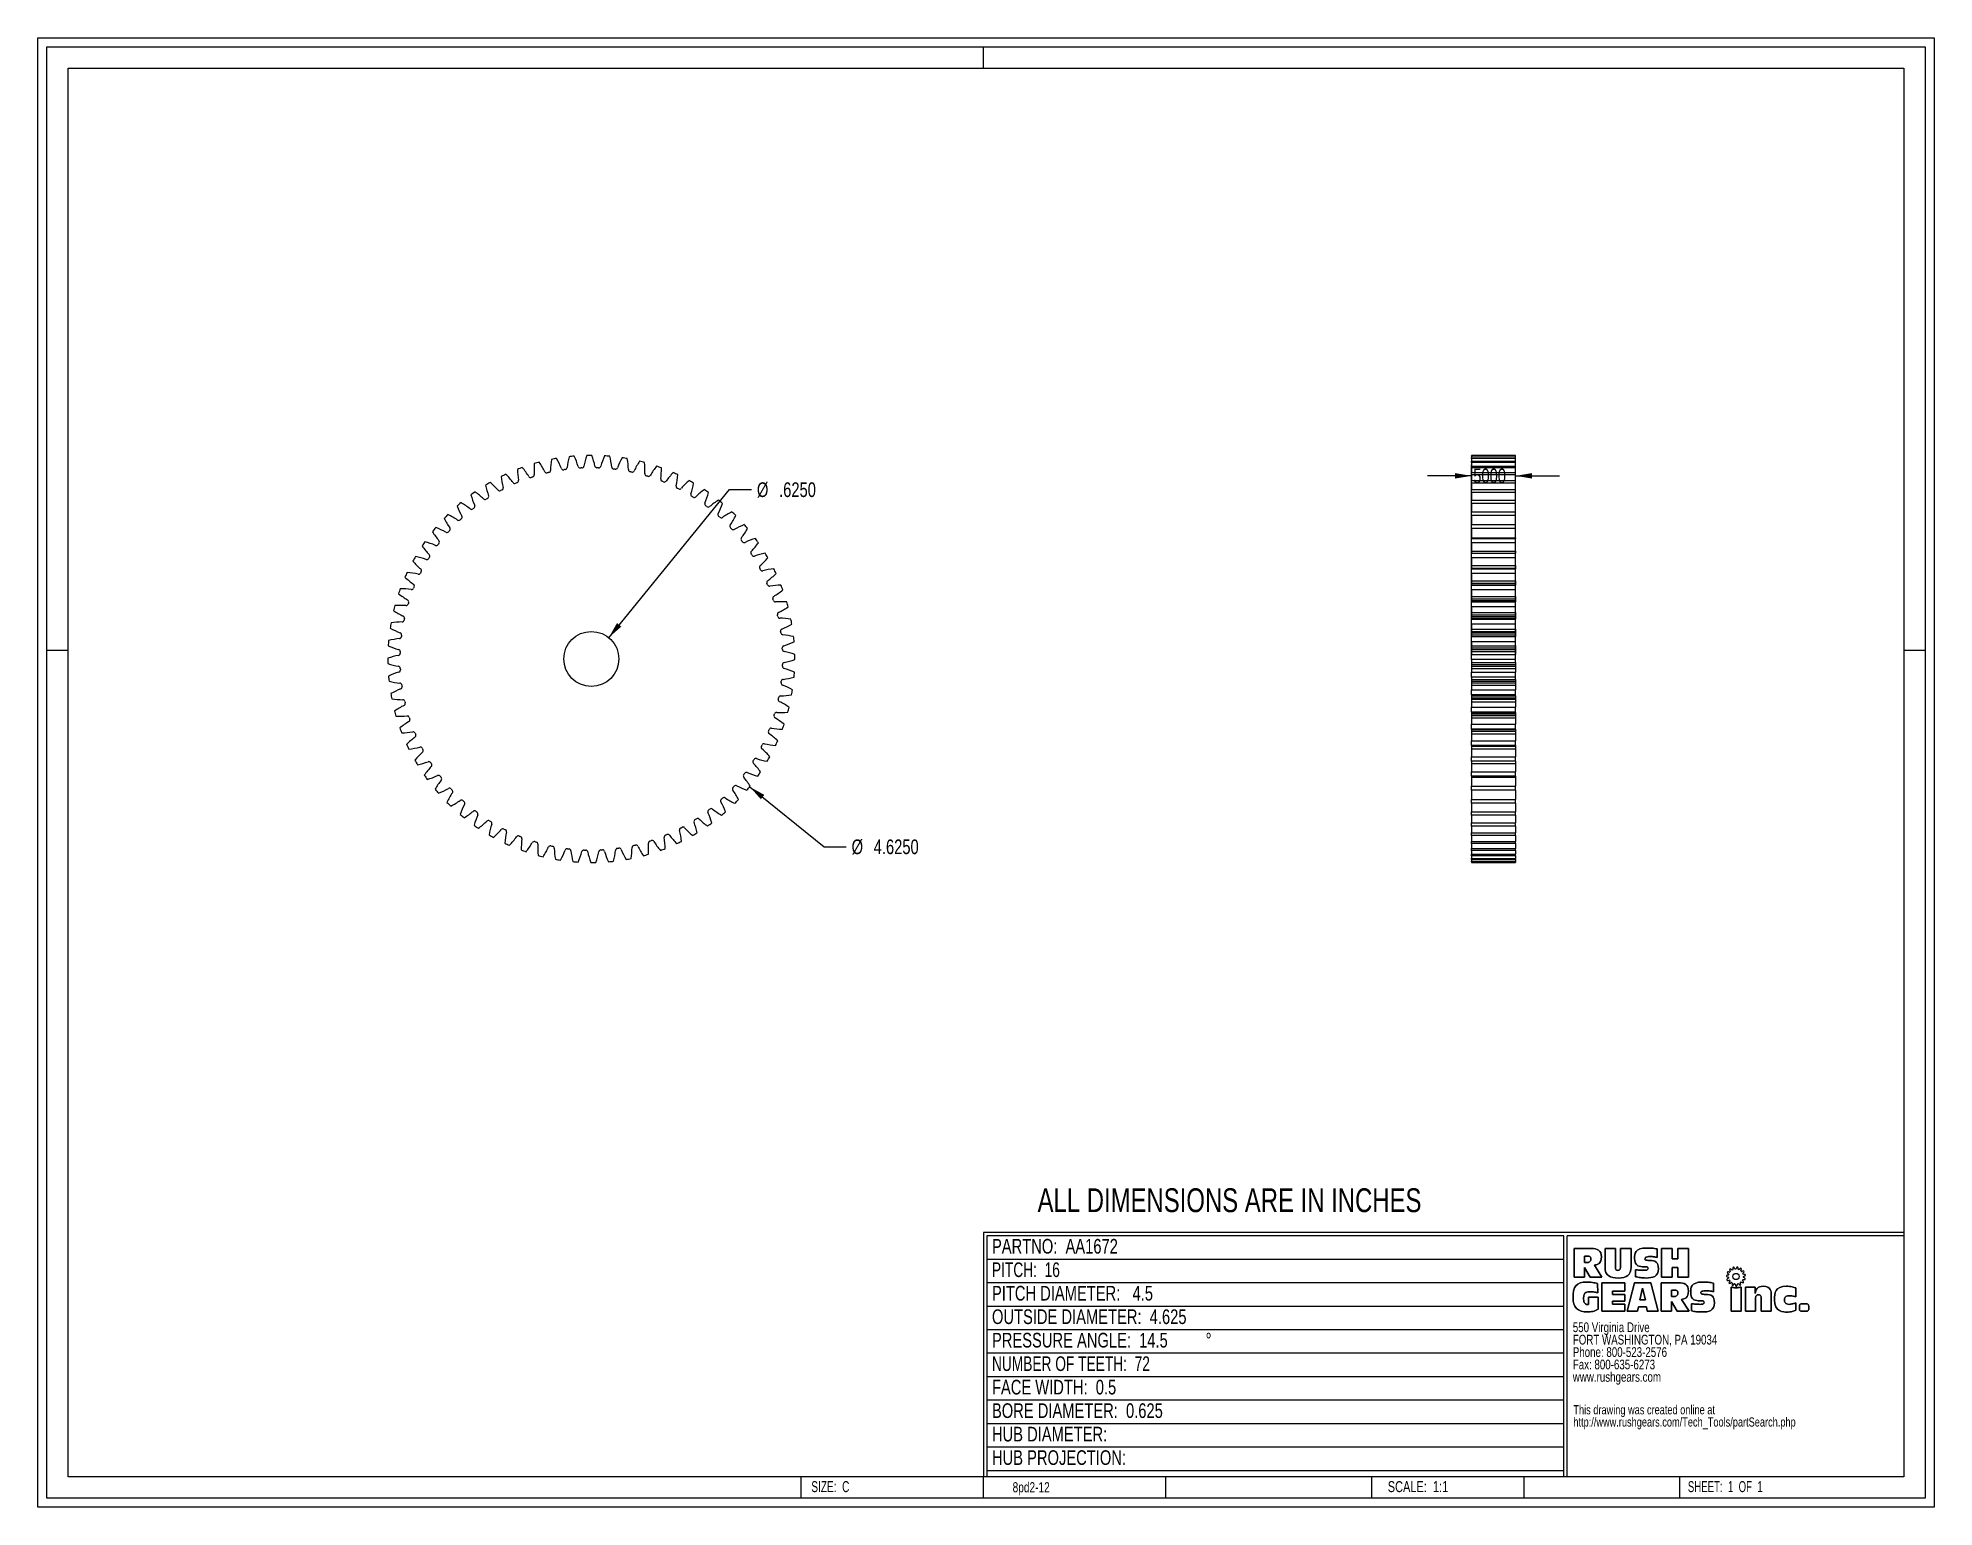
# Model space of a CAD drawing. Header units: inches. Extents: x 0.2 to 21.8, y 0.2 to 16.8.
import ezdxf

# ---------------------------------------------------------------- set-up
doc = ezdxf.new("R2010")
doc.units = ezdxf.units.IN
doc.header["$MEASUREMENT"] = 0
doc.layers.add('TITLEBLOCK', color=250, linetype='Continuous')
doc.styles.add('SLDTEXTSTYLE0', font='TXT', dxfattribs={"width": 0.75})
doc.styles.add('SLDTEXTSTYLE1', font='TXT', dxfattribs={"width": 0.65625})
doc.styles.add('SLDTEXTSTYLE2', font='TXT', dxfattribs={"width": 0.6875})
doc.styles.add('SLDTEXTSTYLE3', font='TXT', dxfattribs={"width": 0.7})
doc.dimstyles.new('SLDDIMSTYLE0', dxfattribs={"dimtxt": 0.166667, "dimasz": 0.1875, "dimexe": 0, "dimexo": 0.0625, "dimgap": 0.041667, "dimtad": 0, "dimtih": 1, "dimtoh": 1, "dimdec": 4, "dimrnd": 1e-09, "dimzin": 4, "dimdsep": 46, "dimtxsty": 'SLDTEXTSTYLE0', "dimsah": 1, "dimcen": 0.09, "dimadec": 0, "dimazin": 1, "dimtfac": 1, "dimtdec": 3, "dimtmove": 0, "dimatfit": 0, "dimfxl": 1, "dimfrac": 2, "dimtolj": 1, "dimtzin": 12, "dimarcsym": 0})
doc.dimstyles.new('SLDDIMSTYLE1', dxfattribs={"dimtxt": 0.166667, "dimasz": 0.1875, "dimexe": 0, "dimexo": 0.0625, "dimgap": 0.041667, "dimtad": 0, "dimtih": 1, "dimtoh": 1, "dimdec": 4, "dimrnd": 1e-09, "dimzin": 4, "dimdsep": 46, "dimtxsty": 'SLDTEXTSTYLE0', "dimsah": 1, "dimcen": 0, "dimadec": 0, "dimazin": 1, "dimtfac": 1, "dimtdec": 3, "dimtofl": 0, "dimtmove": 0, "dimatfit": 3, "dimfxl": 1, "dimfrac": 2, "dimtolj": 1, "dimtzin": 12, "dimarcsym": 0})

msp = doc.modelspace()

# ---------------------------------------------------------------- texts
at = {"color": 7, "linetype": 'Continuous', "lineweight": 0, "attachment_point": 1}
for s, insert, char_height, style in [('ALL DIMENSIONS ARE IN INCHES', (11.58593, 3.77524), 0.2708333, 'SLDTEXTSTYLE0'), ('PARTNO:  AA1672', (11.0678, 3.20009), 0.1666667, 'SLDTEXTSTYLE0'), ('PITCH:  16', (11.0678, 2.93323), 0.166667, 'SLDTEXTSTYLE3'), ('PITCH:  16', (11.0678, 2.93323), 0.166667, 'SLDTEXTSTYLE3'), ('PITCH DIAMETER:   4.5', (11.0678, 2.66638), 0.1666667, 'SLDTEXTSTYLE0'), ('OUTSIDE DIAMETER:  4.625', (11.0678, 2.39953), 0.1666667, 'SLDTEXTSTYLE0'), ('NUMBER OF TEETH:  72', (11.0678, 1.86582), 0.1666667, 'SLDTEXTSTYLE3'), ('FACE WIDTH:  0.5', (11.0678, 1.59897), 0.1666667, 'SLDTEXTSTYLE0'), ('BORE DIAMETER:  0.625', (11.0678, 1.33211), 0.1666667, 'SLDTEXTSTYLE0'), ('HUB DIAMETER:', (11.0678, 1.06526), 0.1666667, 'SLDTEXTSTYLE0'), ('HUB PROJECTION:', (11.0678, 0.79841), 0.1666667, 'SLDTEXTSTYLE0'), ('8pd2-12', (11.30252, 0.43547), 0.114583, 'SLDTEXTSTYLE0')]:
    msp.add_mtext(s, dxfattribs=dict(at, insert=insert, char_height=char_height, style=style))
at = {"layer": 'TITLEBLOCK', "attachment_point": 1}
for s, insert, char_height, style in [('SIZE:  C', (9.01516, 0.44741), 0.1245, 'SLDTEXTSTYLE2'), ('SCALE:  1:1', (15.56517, 0.44741), 0.1244999, 'SLDTEXTSTYLE0'), ('SHEET:  1  OF  1', (18.97518, 0.44741), 0.1244999, 'SLDTEXTSTYLE1')]:
    msp.add_mtext(s, dxfattribs=dict(at, insert=insert, char_height=char_height, style=style))

# ---------------------------------------------------------------- blocks, each defined once
blk = doc.blocks.new('SW_NOTE_0')
at = {"layer": 'TITLEBLOCK', "color": 0, "char_height": 0.11036, "attachment_point": 1, "style": 'SLDTEXTSTYLE0'}
for s, insert in [('550 Virginia Drive', (0, 0.142)), ('FORT WASHINGTON, PA 19034', (0, 0.001)), ('Phone: 800-523-2576', (0, -0.14)), ('www.rushgears.com', (0, -0.422)), ('Fax: 800-635-6273', (0, -0.281))]:
    blk.add_mtext(s, dxfattribs=dict(at, insert=insert))
blk = doc.blocks.new('SW_NOTE_0_1')
at = {"color": 0, "linetype": 'Continuous', "lineweight": 0, "attachment_point": 1, "style": 'SLDTEXTSTYLE0'}
for s, insert, char_height in [('PRESSURE ANGLE:  14.5', (0, 0.215), 0.16667), ('%%d', (2.428, 0.215), 0.1667)]:
    blk.add_mtext(s, dxfattribs=dict(at, insert=insert, char_height=char_height))
blk = doc.blocks.new('SW_NOTE_0_2')
at = {"color": 0, "linetype": 'Continuous', "lineweight": 0, "char_height": 0.10417, "attachment_point": 1, "style": 'SLDTEXTSTYLE0'}
for s, insert in [('This drawing was created online at', (0, 0.134)), ('http://www.rushgears.com/Tech_Tools/partSearch.php', (0, -0.005))]:
    blk.add_mtext(s, dxfattribs=dict(at, insert=insert))
blk = doc.blocks.new('_D')
at = {"color": 7, "linetype": 'Continuous', "lineweight": 0}
for p, q in [((16.517, 11.871), (16.017, 11.871)), ((16.517, 9.84), (16.517, 11.996)), ((17.017, 9.84), (17.017, 11.996)), ((17.017, 11.871), (17.517, 11.871))]:
    blk.add_line(p, q, dxfattribs=at)
at = {"color": 7, "linetype": 'Continuous', "lineweight": 18}
for points in [[(16.517, 11.871), (16.329, 11.902), (16.329, 11.84)], [(17.017, 11.871), (17.204, 11.84), (17.204, 11.902)]]:
    blk.add_solid(points, dxfattribs=at)
at = {"color": 7, "linetype": 'Continuous', "lineweight": 18, "insert": (16.49, 11.954), "char_height": 0.1667, "attachment_point": 1, "style": 'SLDTEXTSTYLE0'}
blk.add_mtext('.5000', dxfattribs=at)
blk = doc.blocks.new('_D_1')
at = {"color": 7, "linetype": 'Continuous', "lineweight": 0}
for p, q in [((8.315, 8.338), (9.161, 7.656)), ((9.161, 7.656), (9.411, 7.656))]:
    blk.add_line(p, q, dxfattribs=at)
at = {"color": 7, "linetype": 'Continuous', "lineweight": 18}
blk.add_solid([(8.315, 8.338), (8.442, 8.196), (8.481, 8.245)], dxfattribs=at)
at = {"color": 7, "linetype": 'Continuous', "lineweight": 18, "char_height": 0.1667, "attachment_point": 1, "style": 'SLDTEXTSTYLE0'}
for s, insert in [('%%c', (9.473, 7.739)), ('4.6250', (9.724, 7.739))]:
    blk.add_mtext(s, dxfattribs=dict(at, insert=insert))
blk = doc.blocks.new('_D_2')
at = {"color": 7, "linetype": 'Continuous', "lineweight": 0}
for p, q in [((6.713, 10.032), (8.085, 11.715)), ((8.085, 11.715), (8.335, 11.715))]:
    blk.add_line(p, q, dxfattribs=at)
at = {"color": 7, "linetype": 'Continuous', "lineweight": 18}
blk.add_solid([(6.713, 10.032), (6.856, 10.158), (6.807, 10.198)], dxfattribs=at)
at = {"color": 7, "linetype": 'Continuous', "lineweight": 18, "char_height": 0.1667, "attachment_point": 1, "style": 'SLDTEXTSTYLE0'}
for s, insert in [('%%c', (8.397, 11.797)), ('.6250', (8.649, 11.797))]:
    blk.add_mtext(s, dxfattribs=dict(at, insert=insert))

# ---------------------------------------------------------------- dimensions: what is measured, and where the dimension line sits
at = {"color": 7, "linetype": 'Continuous', "lineweight": 18}
dim = msp.add_linear_dim(base=(16.51651, 11.87092), p1=(17.01651, 9.79029), p2=(16.51651, 9.79029), dimstyle='SLDDIMSTYLE0', dxfattribs=at)
dim.commit()
dim.dimension.update_dxf_attribs({"geometry": '_D', "text_midpoint": (16.76651, 11.87092), "dimtype": 160})
for p1, p2, picture, middle in [((6.318, 9.54811), (6.713, 10.03246), '_D_2', (8.79988, 11.71452)), ((4.71568, 11.24229), (8.31532, 8.33829), '_D_1', (9.93741, 7.65627))]:
    dim = msp.add_diameter_dim_2p(p1=p1, p2=p2, dimstyle='SLDDIMSTYLE1', dxfattribs=at)
    dim.commit()
    dim.dimension.update_dxf_attribs({"geometry": picture, "text_midpoint": middle, "dimtype": 163})

# ---------------------------------------------------------------- linework, layer by layer
at = {"color": 7, "linetype": 'Continuous', "lineweight": 25}
for p, q in [((17.01651, 12.10279), (16.51651, 12.10279)), ((16.51651, 12.10278), (16.51651, 12.10279)), ((17.01651, 12.10278), (16.51651, 12.10278)), ((16.51651, 12.10278), (16.51651, 12.09796)), ((16.51651, 12.09796), (17.01651, 12.09796)), ((16.51651, 12.09334), (16.51651, 12.09796)), ((17.01651, 12.09334), (16.51651, 12.09334)), ((16.51651, 12.09334), (16.51651, 12.07617)), ((16.51651, 12.07617), (17.01651, 12.07617)), ((16.51651, 12.06638), (16.51651, 12.07617)), ((17.01651, 12.06638), (16.51651, 12.06638)), ((16.51651, 12.06638), (16.51651, 12.03698)), ((17.01651, 12.10278), (17.01651, 12.10279)), ((17.01651, 12.09796), (17.01651, 12.10278)), ((17.01651, 12.09334), (17.01651, 12.09796)), ((17.01651, 12.07617), (17.01651, 12.09334)), ((17.01651, 12.06638), (17.01651, 12.07617)), ((17.01651, 12.03698), (17.01651, 12.06638)), ((16.51651, 12.03698), (17.01651, 12.03698)), ((16.51651, 12.0221), (16.51651, 12.03698)), ((17.01651, 12.0221), (16.51651, 12.0221)), ((16.51651, 12.0221), (16.51651, 11.98196)), ((16.51651, 11.9807), (17.01651, 11.9807)), ((16.51651, 11.96083), (16.51651, 11.9807)), ((17.01651, 11.96083), (16.51651, 11.96083)), ((16.51651, 11.96083), (16.51651, 11.90774)), ((16.51651, 11.90774), (17.01651, 11.90774)), ((16.51651, 11.88304), (16.51651, 11.90774)), ((17.01651, 11.88304), (16.51651, 11.88304)), ((16.51651, 11.88304), (16.51651, 11.81867)), ((17.01651, 12.0221), (17.01651, 12.03698)), ((17.01651, 11.98196), (17.01651, 12.0221)), ((17.01651, 11.96083), (17.01651, 11.9807)), ((17.01651, 11.90774), (17.01651, 11.96083)), ((17.01651, 11.88304), (17.01651, 11.90774)), ((17.01651, 11.81867), (17.01651, 11.88304)), ((16.51651, 11.81867), (17.01651, 11.81867)), ((16.51651, 11.78933), (16.51651, 11.81867)), ((17.01651, 11.78933), (16.51651, 11.78933)), ((16.51651, 11.78933), (16.51651, 11.71416)), ((16.51651, 11.71416), (17.01651, 11.71416)), ((16.51651, 11.6804), (16.51651, 11.71416)), ((17.01651, 11.6804), (16.51651, 11.6804)), ((16.51651, 11.6804), (16.51651, 11.595)), ((17.01651, 11.78933), (17.01651, 11.81867)), ((17.01651, 11.71416), (17.01651, 11.78933)), ((17.01651, 11.6804), (17.01651, 11.71416)), ((17.01651, 11.595), (17.01651, 11.6804)), ((16.51651, 11.595), (17.01651, 11.595)), ((16.51651, 11.55709), (16.51651, 11.595)), ((17.01651, 11.55709), (16.51651, 11.55709)), ((16.51651, 11.55709), (16.51651, 11.46212)), ((16.51651, 11.46212), (17.01651, 11.46212)), ((16.51651, 11.42033), (16.51651, 11.46212)), ((17.01651, 11.42033), (16.51651, 11.42033)), ((16.51651, 11.42033), (16.51651, 11.31651)), ((17.01651, 11.55709), (17.01651, 11.595)), ((17.01651, 11.46212), (17.01651, 11.55709)), ((17.01651, 11.42033), (17.01651, 11.46212)), ((17.01651, 11.31651), (17.01651, 11.42033)), ((16.51651, 11.31651), (17.01651, 11.31651)), ((16.51651, 11.27116), (16.51651, 11.31651)), ((17.01651, 11.27116), (16.51651, 11.27116)), ((16.51651, 11.27116), (16.51651, 11.16765)), ((17.01651, 11.27116), (17.01651, 11.31651)), ((17.01651, 11.16765), (17.01651, 11.27116)), ((16.51651, 11.16765), (17.01651, 11.16765)), ((16.51651, 11.16765), (16.51651, 11.15928)), ((16.51651, 11.15928), (17.01651, 11.15928)), ((16.51651, 11.11072), (16.51651, 11.15928)), ((17.01651, 11.11072), (16.51651, 11.11072)), ((16.51651, 11.11072), (16.51651, 11.01378)), ((16.51651, 11.01378), (17.01651, 11.01378)), ((16.51651, 11.01378), (16.51651, 10.99164)), ((16.51651, 10.99164), (17.01651, 10.99164)), ((16.51651, 10.94024), (16.51651, 10.99164)), ((17.01651, 11.16765), (17.01651, 11.15928)), ((17.01651, 11.11072), (17.01651, 11.15928)), ((17.01651, 11.01378), (17.01651, 11.11072)), ((17.01651, 11.01378), (17.01651, 10.99164)), ((17.01651, 10.94024), (17.01651, 10.99164)), ((17.01651, 10.94024), (16.51651, 10.94024)), ((16.51651, 10.94024), (16.51651, 10.85061)), ((16.51651, 10.85061), (17.01651, 10.85061)), ((16.51651, 10.85061), (16.51651, 10.82059)), ((16.51651, 10.82059), (17.01651, 10.82059)), ((16.51651, 10.82059), (16.51651, 10.81485)), ((16.51651, 10.81485), (17.01651, 10.81485)), ((16.51651, 10.761), (16.51651, 10.81485)), ((17.01651, 10.85061), (17.01651, 10.94024)), ((17.01651, 10.85061), (17.01651, 10.82059)), ((17.01651, 10.82059), (17.01651, 10.81485)), ((17.01651, 10.761), (17.01651, 10.81485)), ((17.01651, 10.761), (16.51651, 10.761)), ((16.51651, 10.761), (16.51651, 10.67936)), ((16.51651, 10.67936), (17.01651, 10.67936)), ((16.51651, 10.67936), (16.51651, 10.64992)), ((16.51651, 10.64992), (17.01651, 10.64992)), ((16.51651, 10.64992), (16.51651, 10.63291)), ((16.51651, 10.63291), (17.01651, 10.63291)), ((16.51651, 10.63291), (16.51651, 10.63026)), ((16.51651, 10.63026), (17.01651, 10.63026)), ((16.51651, 10.57438), (16.51651, 10.63026)), ((17.01651, 10.57438), (16.51651, 10.57438)), ((16.51651, 10.57438), (16.51651, 10.50135)), ((17.01651, 10.67936), (17.01651, 10.761)), ((17.01651, 10.67936), (17.01651, 10.64992)), ((17.01651, 10.64992), (17.01651, 10.63291)), ((17.01651, 10.63291), (17.01651, 10.63026)), ((17.01651, 10.57438), (17.01651, 10.63026)), ((17.01651, 10.50135), (17.01651, 10.57438)), ((16.51651, 10.50135), (17.01651, 10.50135)), ((16.51651, 10.50135), (16.51651, 10.47271)), ((16.51651, 10.47271), (17.01651, 10.47271)), ((16.51651, 10.47271), (16.51651, 10.45513)), ((16.51651, 10.45513), (17.01651, 10.45513)), ((16.51651, 10.45513), (16.51651, 10.44096)), ((17.01651, 10.44096), (16.51651, 10.44096)), ((16.51651, 10.44096), (16.51651, 10.43928)), ((16.51651, 10.43928), (17.01651, 10.43928)), ((16.51651, 10.38179), (16.51651, 10.43928)), ((17.01651, 10.38179), (16.51651, 10.38179)), ((16.51651, 10.38179), (16.51651, 10.31792)), ((17.01651, 10.50135), (17.01651, 10.47271)), ((17.01651, 10.47271), (17.01651, 10.45513)), ((17.01651, 10.45513), (17.01651, 10.44096)), ((17.01651, 10.44096), (17.01651, 10.43928)), ((17.01651, 10.38179), (17.01651, 10.43928)), ((17.01651, 10.31792), (17.01651, 10.38179)), ((16.51651, 10.31792), (17.01651, 10.31792)), ((16.51651, 10.31792), (16.51651, 10.2903)), ((16.51651, 10.2903), (17.01651, 10.2903)), ((16.51651, 10.2903), (16.51651, 10.27229)), ((16.51651, 10.27229), (17.01651, 10.27229)), ((16.51651, 10.27229), (16.51651, 10.25318)), ((16.51651, 10.25318), (17.01651, 10.25318)), ((16.51651, 10.25318), (16.51651, 10.24337)), ((16.51651, 10.24337), (17.01651, 10.24337)), ((16.51651, 10.18469), (16.51651, 10.24337)), ((17.01651, 10.18469), (16.51651, 10.18469)), ((16.51651, 10.18469), (16.51651, 10.13048)), ((16.51651, 10.13048), (17.01651, 10.13048)), ((16.51651, 10.13048), (16.51651, 10.10409)), ((17.01651, 10.31792), (17.01651, 10.2903)), ((17.01651, 10.2903), (17.01651, 10.27229)), ((17.01651, 10.27229), (17.01651, 10.25318)), ((17.01651, 10.25318), (17.01651, 10.24337)), ((17.01651, 10.18469), (17.01651, 10.24337)), ((17.01651, 10.13048), (17.01651, 10.18469)), ((17.01651, 10.13048), (17.01651, 10.10409)), ((16.51651, 10.10409), (17.01651, 10.10409)), ((16.51651, 10.10409), (16.51651, 10.08579)), ((16.51651, 10.08579), (17.01651, 10.08579)), ((16.51651, 10.08579), (16.51651, 10.06468)), ((16.51651, 10.06468), (17.01651, 10.06468)), ((16.51651, 10.06468), (16.51651, 10.044)), ((16.51651, 10.044), (17.01651, 10.044)), ((16.51651, 9.9846), (16.51651, 10.044)), ((17.01651, 9.9846), (16.51651, 9.9846)), ((16.51651, 9.9846), (16.51651, 9.94045)), ((16.51651, 9.94045), (17.01651, 9.94045)), ((16.51651, 9.94045), (16.51651, 9.91549)), ((16.51651, 9.91549), (17.01651, 9.91549)), ((16.51651, 9.91549), (16.51651, 9.89703)), ((17.01651, 10.10409), (17.01651, 10.08579)), ((17.01651, 10.08579), (17.01651, 10.06468)), ((17.01651, 10.06468), (17.01651, 10.044)), ((17.01651, 9.9846), (17.01651, 10.044)), ((17.01651, 9.94045), (17.01651, 9.9846)), ((17.01651, 9.94045), (17.01651, 9.91549)), ((17.01651, 9.91549), (17.01651, 9.89703)), ((16.51651, 9.89703), (17.01651, 9.89703)), ((16.51651, 9.89703), (16.51651, 9.87408)), ((16.51651, 9.87408), (17.01651, 9.87408)), ((16.51651, 9.87408), (16.51651, 9.84271)), ((16.51651, 9.78302), (16.51651, 9.84271)), ((16.51651, 9.84271), (17.01651, 9.84271)), ((17.01651, 9.78302), (16.51651, 9.78302)), ((16.51651, 9.78302), (16.51651, 9.74928)), ((16.51651, 9.74928), (17.01651, 9.74928)), ((16.51651, 9.74928), (16.51651, 9.72594)), ((16.51651, 9.72594), (17.01651, 9.72594)), ((16.51651, 9.72594), (16.51651, 9.70746)), ((16.51651, 9.70746), (17.01651, 9.70746)), ((16.51651, 9.70746), (16.51651, 9.68285)), ((17.01651, 9.89703), (17.01651, 9.87408)), ((17.01651, 9.87408), (17.01651, 9.84271)), ((17.01651, 9.78302), (17.01651, 9.84271)), ((17.01651, 9.74928), (17.01651, 9.78302)), ((17.01651, 9.74928), (17.01651, 9.72594)), ((17.01651, 9.72594), (17.01651, 9.70746)), ((17.01651, 9.70746), (17.01651, 9.68285)), ((16.51651, 9.68285), (17.01651, 9.68285)), ((16.51651, 9.68285), (16.51651, 9.64101)), ((16.51651, 9.64101), (17.01651, 9.64101)), ((16.51651, 9.5815), (16.51651, 9.64101)), ((17.01651, 9.5815), (16.51651, 9.5815)), ((16.51651, 9.5815), (16.51651, 9.55842)), ((16.51651, 9.55842), (17.01651, 9.55842)), ((16.51651, 9.55842), (16.51651, 9.53688)), ((16.51651, 9.53688), (17.01651, 9.53688)), ((16.51651, 9.53688), (16.51651, 9.51853)), ((16.51651, 9.51853), (17.01651, 9.51853)), ((16.51651, 9.51853), (16.51651, 9.49244)), ((16.51651, 9.49244), (17.01651, 9.49244)), ((16.51651, 9.49244), (16.51651, 9.44045)), ((17.01651, 9.68285), (17.01651, 9.64101)), ((17.01651, 9.5815), (17.01651, 9.64101)), ((17.01651, 9.55842), (17.01651, 9.5815)), ((17.01651, 9.55842), (17.01651, 9.53688)), ((17.01651, 9.53688), (17.01651, 9.51853)), ((17.01651, 9.51853), (17.01651, 9.49244)), ((17.01651, 9.49244), (17.01651, 9.44045)), ((16.51651, 9.44045), (17.01651, 9.44045)), ((16.51651, 9.38157), (16.51651, 9.44045)), ((17.01651, 9.38157), (16.51651, 9.38157)), ((16.51651, 9.38157), (16.51651, 9.36932)), ((16.51651, 9.36932), (17.01651, 9.36932)), ((16.51651, 9.36932), (16.51651, 9.34975)), ((16.51651, 9.34975), (17.01651, 9.34975)), ((16.51651, 9.34975), (16.51651, 9.33166)), ((16.51651, 9.33166), (17.01651, 9.33166)), ((16.51651, 9.33166), (16.51651, 9.3043)), ((16.51651, 9.3043), (17.01651, 9.3043)), ((16.51651, 9.3043), (16.51651, 9.24255)), ((17.01651, 9.38157), (17.01651, 9.44045)), ((17.01651, 9.36932), (17.01651, 9.38157)), ((17.01651, 9.36932), (17.01651, 9.34975)), ((17.01651, 9.34975), (17.01651, 9.33166)), ((17.01651, 9.33166), (17.01651, 9.3043)), ((17.01651, 9.3043), (17.01651, 9.24255)), ((16.51651, 9.24255), (17.01651, 9.24255)), ((16.51651, 9.18475), (16.51651, 9.24255)), ((17.01651, 9.18475), (16.51651, 9.18475)), ((16.51651, 9.18475), (16.51651, 9.18184)), ((16.51651, 9.18184), (17.01651, 9.18184)), ((16.51651, 9.18184), (16.51651, 9.16597)), ((16.51651, 9.16597), (17.01651, 9.16597)), ((16.51651, 9.16597), (16.51651, 9.14828)), ((16.51651, 9.14828), (17.01651, 9.14828)), ((16.51651, 9.14828), (16.51651, 9.11985)), ((16.51651, 9.11985), (17.01651, 9.11985)), ((16.51651, 9.11985), (16.51651, 9.04883)), ((17.01651, 9.18475), (17.01651, 9.24255)), ((17.01651, 9.18184), (17.01651, 9.18475)), ((17.01651, 9.18184), (17.01651, 9.16597)), ((17.01651, 9.16597), (17.01651, 9.14828)), ((17.01651, 9.14828), (17.01651, 9.11985)), ((17.01651, 9.11985), (17.01651, 9.04883)), ((16.51651, 9.04883), (17.01651, 9.04883)), ((16.51651, 8.99254), (16.51651, 9.04883)), ((17.01651, 8.99254), (16.51651, 8.99254)), ((16.51651, 8.99254), (16.51651, 8.98694)), ((16.51651, 8.98694), (17.01651, 8.98694)), ((16.51651, 8.98694), (16.51651, 8.96979)), ((16.51651, 8.96979), (17.01651, 8.96979)), ((16.51651, 8.96979), (16.51651, 8.94051)), ((16.51651, 8.94051), (17.01651, 8.94051)), ((16.51651, 8.94051), (16.51651, 8.86074)), ((16.51651, 8.86074), (17.01651, 8.86074)), ((16.51651, 8.8064), (16.51651, 8.86074)), ((17.01651, 8.99254), (17.01651, 9.04883)), ((17.01651, 8.99254), (17.01651, 8.98694)), ((17.01651, 8.98694), (17.01651, 8.96979)), ((17.01651, 8.96979), (17.01651, 8.94051)), ((17.01651, 8.94051), (17.01651, 8.86074)), ((17.01651, 8.8064), (17.01651, 8.86074)), ((17.01651, 8.8064), (16.51651, 8.8064)), ((16.51651, 8.8064), (16.51651, 8.79754)), ((16.51651, 8.79754), (17.01651, 8.79754)), ((16.51651, 8.79754), (16.51651, 8.76763)), ((16.51651, 8.76763), (17.01651, 8.76763)), ((16.51651, 8.76763), (16.51651, 8.67973)), ((16.51651, 8.67973), (17.01651, 8.67973)), ((16.51651, 8.62775), (16.51651, 8.67973)), ((17.01651, 8.62775), (16.51651, 8.62775)), ((16.51651, 8.62775), (16.51651, 8.60254)), ((17.01651, 8.8064), (17.01651, 8.79754)), ((17.01651, 8.79754), (17.01651, 8.76763)), ((17.01651, 8.76763), (17.01651, 8.67973)), ((17.01651, 8.62775), (17.01651, 8.67973)), ((17.01651, 8.62775), (17.01651, 8.60254)), ((16.51651, 8.60254), (17.01651, 8.60254)), ((16.51651, 8.60254), (16.51651, 8.50717)), ((16.51651, 8.50717), (17.01651, 8.50717)), ((16.51651, 8.45795), (16.51651, 8.50717)), ((17.01651, 8.45795), (16.51651, 8.45795)), ((16.51651, 8.45795), (16.51651, 8.44648)), ((16.51651, 8.44648), (17.01651, 8.44648)), ((16.51651, 8.44648), (16.51651, 8.34438)), ((17.01651, 8.60254), (17.01651, 8.50717)), ((17.01651, 8.45795), (17.01651, 8.50717)), ((17.01651, 8.45795), (17.01651, 8.44648)), ((17.01651, 8.44648), (17.01651, 8.34438)), ((16.51651, 8.34438), (17.01651, 8.34438)), ((16.51651, 8.29828), (16.51651, 8.34438)), ((16.51651, 8.30066), (16.51651, 8.19259)), ((17.01651, 8.29828), (16.51651, 8.29828)), ((16.51651, 8.19259), (17.01651, 8.19259)), ((16.51651, 8.14997), (16.51651, 8.19259)), ((17.01651, 8.29828), (17.01651, 8.34438)), ((17.01651, 8.30066), (17.01651, 8.19259)), ((17.01651, 8.14997), (17.01651, 8.19259)), ((17.01651, 8.14997), (16.51651, 8.14997)), ((16.51651, 8.14997), (16.51651, 8.05296)), ((16.51651, 8.05296), (17.01651, 8.05296)), ((16.51651, 8.01415), (16.51651, 8.05296)), ((17.01651, 8.01415), (16.51651, 8.01415)), ((16.51651, 8.01415), (16.51651, 7.92655)), ((17.01651, 8.14997), (17.01651, 8.05296)), ((17.01651, 8.01415), (17.01651, 8.05296)), ((17.01651, 8.01415), (17.01651, 7.92655)), ((16.51651, 7.92655), (17.01651, 7.92655)), ((16.51651, 7.89184), (16.51651, 7.92655)), ((17.01651, 7.89184), (16.51651, 7.89184)), ((16.51651, 7.89184), (16.51651, 7.81433)), ((16.51651, 7.81433), (17.01651, 7.81433)), ((16.51651, 7.78398), (16.51651, 7.81433)), ((17.01651, 7.78398), (16.51651, 7.78398)), ((16.51651, 7.78398), (16.51651, 7.71714)), ((17.01651, 7.89184), (17.01651, 7.92655)), ((17.01651, 7.89184), (17.01651, 7.81433)), ((17.01651, 7.78398), (17.01651, 7.81433)), ((17.01651, 7.78398), (17.01651, 7.71714)), ((16.51651, 7.71714), (17.01651, 7.71714)), ((16.51651, 7.69139), (16.51651, 7.71714)), ((17.01651, 7.69139), (16.51651, 7.69139)), ((16.51651, 7.69139), (16.51651, 7.63573)), ((16.51651, 7.63573), (17.01651, 7.63573)), ((16.51651, 7.61477), (16.51651, 7.63573)), ((17.01651, 7.61477), (16.51651, 7.61477)), ((16.51651, 7.61477), (16.51651, 7.57072)), ((16.51651, 7.57072), (17.01651, 7.57072)), ((16.51651, 7.55471), (16.51651, 7.57072)), ((17.01651, 7.55471), (16.51651, 7.55471)), ((16.51651, 7.55471), (16.51651, 7.52261)), ((17.01651, 7.69139), (17.01651, 7.71714)), ((17.01651, 7.69139), (17.01651, 7.63573)), ((17.01651, 7.61477), (17.01651, 7.63573)), ((17.01651, 7.61477), (17.01651, 7.57072)), ((17.01651, 7.55471), (17.01651, 7.57072)), ((17.01651, 7.55471), (17.01651, 7.52261)), ((16.51651, 7.52261), (17.01651, 7.52261)), ((16.51651, 7.51167), (16.51651, 7.52261)), ((17.01651, 7.51167), (16.51651, 7.51167)), ((16.51651, 7.51167), (16.51651, 7.49175)), ((16.51651, 7.49175), (17.01651, 7.49175)), ((16.51651, 7.48596), (16.51651, 7.49175)), ((17.01651, 7.48596), (16.51651, 7.48596)), ((16.51651, 7.48596), (16.51651, 7.47838)), ((16.51651, 7.47838), (17.01651, 7.47838)), ((16.51651, 7.47779), (16.51651, 7.47838)), ((16.51651, 7.47779), (17.01651, 7.47779)), ((17.01651, 7.51167), (17.01651, 7.52261)), ((17.01651, 7.51167), (17.01651, 7.49175)), ((17.01651, 7.48596), (17.01651, 7.49175)), ((17.01651, 7.48596), (17.01651, 7.47838)), ((17.01651, 7.47779), (17.01651, 7.47838))]:
    msp.add_line(p, q, dxfattribs=at)
at = {"color": 250, "linetype": 'Continuous', "lineweight": 18}
for p, q in [((10.97215, 3.2727), (10.97215, 0.49545)), ((11.0104, 3.23445), (11.0104, 0.49545)), ((17.56543, 2.9676), (11.0104, 2.9676)), ((17.56543, 2.70074), (11.0104, 2.70074)), ((17.56543, 2.43389), (11.0104, 2.43389)), ((17.56543, 2.16704), (11.0104, 2.16704)), ((17.56543, 1.90018), (11.0104, 1.90018)), ((17.56543, 1.63333), (11.0104, 1.63333)), ((17.56543, 1.36648), (11.0104, 1.36648)), ((17.56543, 1.09962), (11.0104, 1.09962)), ((17.56543, 0.83277), (11.0104, 0.83277)), ((17.56543, 0.56592), (11.0104, 0.56592))]:
    msp.add_line(p, q, dxfattribs=at)
at = {"color": 7, "linetype": 'Continuous', "lineweight": 25}
msp.add_circle((6.5155, 9.79029), 0.3125, dxfattribs=at)
for centre, radius, start, end in [((6.5155, 9.79029), 2.3125, 99.820006, 101.298867), ((5.34509, 11.62747), 0.89278, 21.576093, 29.633221), ((7.12985, 11.88019), 0.89278, 166.485653, 174.542781), ((6.5155, 9.79029), 2.3125, 94.820006, 96.298867), ((5.50966, 11.72249), 0.89278, 16.576093, 24.633221), ((7.30966, 11.8187), 0.89278, 161.485653, 169.542781), ((6.5155, 9.79029), 2.3125, 89.820006, 91.298867), ((5.68189, 11.8028), 0.89278, 11.576093, 19.633221), ((7.48342, 11.74176), 0.89278, 156.485653, 164.542781), ((6.5155, 9.79029), 2.3125, 84.820006, 86.298867), ((5.86047, 11.8678), 0.89278, 6.576093, 14.633221), ((7.64982, 11.64998), 0.89278, 151.485653, 159.542781), ((6.5155, 9.79029), 2.3125, 79.820006, 81.298867), ((6.04403, 11.91698), 0.89278, 1.576093, 9.633221), ((6.5155, 9.79029), 2.3125, 114.820006, 116.298867), ((6.37801, 11.96428), 0.89278, 186.485653, 194.542781), ((4.90947, 11.26195), 0.89278, 36.576093, 44.633221), ((6.5155, 9.79029), 2.3125, 109.820006, 111.298867), ((6.56801, 11.96799), 0.89278, 181.485653, 189.542781), ((5.04384, 11.39632), 0.89278, 31.576093, 39.633221), ((5.82537, 11.87667), 0.02456, 211.576093, 288.303186), ((6.5155, 9.79029), 2.173, 107.815688, 108.303186), ((5.84315, 11.88247), 0.02456, 287.815688, 4.542781), ((6.75761, 11.95512), 0.89278, 176.485653, 184.542781), ((6.5155, 9.79029), 2.3125, 104.820006, 106.298867), ((5.18942, 11.51847), 0.89278, 26.576093, 34.633221), ((6.00984, 11.92888), 0.02456, 206.576093, 283.303186), ((6.5155, 9.79029), 2.173, 102.815688, 103.303186), ((6.02805, 11.93311), 0.02456, 282.815688, 359.542781), ((6.94536, 11.92578), 0.89278, 171.485653, 179.542781), ((6.19815, 11.96481), 0.02456, 201.576093, 278.303186), ((6.5155, 9.79029), 2.173, 97.815688, 98.303186), ((6.21666, 11.96744), 0.02456, 277.815688, 354.542781), ((6.38888, 11.9842), 0.02456, 196.576093, 273.303186), ((6.5155, 9.79029), 2.173, 92.815688, 93.303186), ((6.40755, 11.9852), 0.02456, 272.815688, 349.542781), ((6.58057, 11.98689), 0.02456, 191.576093, 268.303186), ((6.5155, 9.79029), 2.173, 87.815688, 88.303186), ((6.59926, 11.98625), 0.02456, 267.815688, 344.542781), ((6.77177, 11.97286), 0.02456, 186.576093, 263.303186), ((6.5155, 9.79029), 2.173, 82.815688, 83.303186), ((6.79033, 11.9706), 0.02456, 262.815688, 339.542781), ((6.96102, 11.94221), 0.02456, 181.576093, 258.303186), ((6.5155, 9.79029), 2.173, 77.815688, 78.303186), ((6.97931, 11.93835), 0.02456, 257.815688, 334.542781), ((7.80759, 11.54404), 0.89278, 146.485653, 154.542781), ((6.5155, 9.79029), 2.3125, 74.820006, 76.298867), ((6.23117, 11.94998), 0.89278, 356.576093, 4.633221), ((7.14688, 11.8952), 0.02456, 176.576093, 253.303186), ((6.5155, 9.79029), 2.173, 72.815688, 73.303186), ((7.16477, 11.88975), 0.02456, 252.815688, 329.542781), ((7.95552, 11.42475), 0.89278, 141.485653, 149.542781), ((6.5155, 9.79029), 2.3125, 69.820006, 71.298867), ((6.42049, 11.96655), 0.89278, 351.576093, 359.633221), ((8.0925, 11.29303), 0.89278, 136.485653, 144.542781), ((6.5155, 9.79029), 2.3125, 64.820006, 66.298867), ((6.61052, 11.96655), 0.89278, 346.576093, 354.633221), ((6.5155, 9.79029), 2.3125, 124.820006, 126.298867), ((6.00259, 11.90737), 0.89278, 196.485653, 204.542781), ((4.67832, 10.9607), 0.89278, 46.576093, 54.633221), ((6.5155, 9.79029), 2.3125, 119.820006, 121.298867), ((6.18906, 11.94402), 0.89278, 191.485653, 199.542781), ((5.32456, 11.63716), 0.02456, 302.815688, 19.542781), ((4.78732, 11.11637), 0.89278, 41.576093, 49.633221), ((5.47356, 11.72513), 0.02456, 221.576093, 298.303186), ((6.5155, 9.79029), 2.173, 117.815688, 118.303186), ((5.49006, 11.73393), 0.02456, 297.815688, 14.542781), ((5.64616, 11.80858), 0.02456, 216.576093, 293.303186), ((6.5155, 9.79029), 2.173, 112.815688, 113.303186), ((5.66336, 11.81591), 0.02456, 292.815688, 9.542781), ((7.32793, 11.83216), 0.02456, 171.576093, 248.303186), ((6.5155, 9.79029), 2.173, 67.815688, 68.303186), ((7.34528, 11.82517), 0.02456, 247.815688, 324.542781), ((7.5028, 11.75358), 0.02456, 166.576093, 243.303186), ((6.5155, 9.79029), 2.173, 62.815688, 63.303186), ((7.51947, 11.74511), 0.02456, 242.815688, 319.542781), ((8.21747, 11.14986), 0.89278, 131.485653, 139.542781), ((6.5155, 9.79029), 2.3125, 59.820006, 61.298867), ((7.67016, 11.66006), 0.02456, 161.576093, 238.303186), ((6.79983, 11.94998), 0.89278, 341.576093, 349.633221), ((6.5155, 9.79029), 2.173, 57.815688, 58.303186), ((8.32949, 10.99636), 0.89278, 126.485653, 134.542781), ((6.5155, 9.79029), 2.3125, 54.820006, 56.298867), ((6.98698, 11.91698), 0.89278, 336.576093, 344.633221), ((6.5155, 9.79029), 2.3125, 134.820006, 136.298867), ((4.50299, 10.6239), 0.89278, 56.576093, 64.633221), ((6.5155, 9.79029), 2.3125, 129.820006, 131.298867), ((5.82002, 11.85461), 0.89278, 201.485653, 209.542781), ((4.5833, 10.79613), 0.89278, 51.576093, 59.633221), ((5.1534, 11.51481), 0.02456, 231.576093, 308.303186), ((6.5155, 9.79029), 2.173, 127.815688, 128.303186), ((5.16813, 11.52633), 0.02456, 307.815688, 24.542781), ((5.30889, 11.62696), 0.02456, 226.576093, 303.303186), ((6.5155, 9.79029), 2.173, 122.815688, 123.303186), ((7.68602, 11.65017), 0.02456, 237.815688, 314.542781), ((7.82872, 11.55231), 0.02456, 156.576093, 233.303186), ((6.5155, 9.79029), 2.173, 52.815688, 53.303186), ((7.84367, 11.54107), 0.02456, 232.815688, 309.542781), ((8.4277, 10.83367), 0.89278, 121.485653, 129.542781), ((7.9773, 11.43115), 0.02456, 151.576093, 228.303186), ((7.17054, 11.8678), 0.89278, 331.576093, 339.633221), ((6.5155, 9.79029), 2.3125, 49.820006, 51.298867), ((8.51136, 10.66304), 0.89278, 116.485653, 124.542781), ((7.34912, 11.8028), 0.89278, 326.576093, 334.633221), ((6.5155, 9.79029), 2.3125, 44.820006, 46.298867), ((6.5155, 9.79029), 2.3125, 139.820006, 141.298867), ((5.47212, 11.70248), 0.89278, 211.485653, 219.542781), ((4.43799, 10.44532), 0.89278, 61.576093, 69.633221), ((5.64275, 11.78614), 0.89278, 206.485653, 214.542781), ((4.87464, 11.25208), 0.02456, 241.576093, 318.303186), ((6.5155, 9.79029), 2.173, 137.815688, 138.303186), ((4.88713, 11.26599), 0.02456, 317.815688, 34.542781), ((5.00829, 11.38953), 0.02456, 236.576093, 313.303186), ((6.5155, 9.79029), 2.173, 132.815688, 133.303186), ((5.02195, 11.4023), 0.02456, 312.815688, 29.542781), ((6.5155, 9.79029), 2.173, 47.815688, 48.303186), ((7.99121, 11.41866), 0.02456, 227.815688, 304.542781), ((8.11475, 11.2975), 0.02456, 146.576093, 223.303186), ((6.5155, 9.79029), 2.173, 42.815688, 43.303186), ((8.12751, 11.28384), 0.02456, 222.815688, 299.542781), ((8.57983, 10.48577), 0.89278, 111.485653, 119.542781), ((7.52135, 11.72249), 0.89278, 321.576093, 329.633221), ((6.5155, 9.79029), 2.3125, 39.820006, 41.298867), ((6.5155, 9.79029), 2.3125, 144.820006, 146.298867), ((5.30944, 11.60427), 0.89278, 216.485653, 224.542781), ((4.38881, 10.26176), 0.89278, 66.576093, 74.633221), ((4.75348, 11.10351), 0.02456, 246.576093, 323.303186), ((6.5155, 9.79029), 2.173, 142.815688, 143.303186), ((4.76472, 11.11845), 0.02456, 322.815688, 39.542781), ((8.24002, 11.15239), 0.02456, 141.576093, 218.303186), ((6.5155, 9.79029), 2.173, 37.815688, 38.303186), ((8.25155, 11.13766), 0.02456, 217.815688, 294.542781), ((8.63259, 10.3032), 0.89278, 106.485653, 114.542781), ((8.35218, 10.9969), 0.02456, 136.576093, 213.303186), ((7.68592, 11.62747), 0.89278, 316.576093, 324.633221), ((8.66924, 10.11673), 0.89278, 101.485653, 109.542781), ((6.5155, 9.79029), 2.3125, 34.820006, 36.298867), ((6.5155, 9.79029), 2.3125, 29.820006, 31.298867), ((6.5155, 9.79029), 2.3125, 154.820006, 156.298867), ((4.33924, 9.8853), 0.89278, 76.576093, 84.633221), ((6.5155, 9.79029), 2.3125, 149.820006, 151.298867), ((5.15593, 11.49225), 0.89278, 221.485653, 229.542781), ((4.35581, 10.07462), 0.89278, 71.576093, 79.633221), ((6.5155, 9.79029), 2.173, 152.815688, 153.303186), ((4.56068, 10.79425), 0.02456, 332.815688, 49.542781), ((4.64573, 10.94494), 0.02456, 251.576093, 328.303186), ((6.5155, 9.79029), 2.173, 147.815688, 148.303186), ((4.65562, 10.96081), 0.02456, 327.815688, 44.542781), ((6.5155, 9.79029), 2.173, 32.815688, 33.303186), ((8.36238, 10.98123), 0.02456, 212.815688, 289.542781), ((8.45035, 10.83223), 0.02456, 131.576093, 208.303186), ((6.5155, 9.79029), 2.173, 27.815688, 28.303186), ((7.84159, 11.51847), 0.89278, 311.576093, 319.633221), ((8.45914, 10.81573), 0.02456, 207.815688, 284.542781), ((8.68949, 9.92778), 0.89278, 96.485653, 104.542781), ((6.5155, 9.79029), 2.3125, 24.820006, 26.298867), ((6.5155, 9.79029), 2.3125, 159.820006, 161.298867), ((4.33924, 9.69527), 0.89278, 81.576093, 89.633221), ((5.01276, 11.36728), 0.89278, 226.485653, 234.542781), ((4.47363, 10.60271), 0.02456, 261.576093, 338.303186), ((4.48062, 10.62006), 0.02456, 337.815688, 54.542781), ((6.5155, 9.79029), 2.173, 157.815688, 158.303186), ((4.55221, 10.77758), 0.02456, 256.576093, 333.303186), ((8.5338, 10.65963), 0.02456, 126.576093, 203.303186), ((6.5155, 9.79029), 2.173, 22.815688, 23.303186), ((8.54112, 10.64243), 0.02456, 202.815688, 279.542781), ((7.98716, 11.39632), 0.89278, 306.576093, 314.633221), ((8.6932, 9.73778), 0.89278, 91.485653, 99.542781), ((8.12154, 11.26195), 0.89278, 301.576093, 309.633221), ((6.5155, 9.79029), 2.3125, 19.820006, 21.298867), ((6.5155, 9.79029), 2.3125, 164.820006, 166.298867), ((4.35581, 9.50596), 0.89278, 86.576093, 94.633221), ((4.88104, 11.23031), 0.89278, 231.485653, 239.542781), ((4.41059, 10.42166), 0.02456, 266.576093, 343.303186), ((4.41604, 10.43955), 0.02456, 342.815688, 59.542781), ((6.5155, 9.79029), 2.173, 162.815688, 163.303186), ((8.60189, 10.48042), 0.02456, 121.576093, 198.303186), ((6.5155, 9.79029), 2.173, 17.815688, 18.303186), ((8.60768, 10.46264), 0.02456, 197.815688, 274.542781), ((8.68034, 9.54818), 0.89278, 86.485653, 94.542781), ((8.24369, 11.11637), 0.89278, 296.576093, 304.633221), ((6.5155, 9.79029), 2.3125, 14.820006, 16.298867), ((6.5155, 9.79029), 2.3125, 169.820006, 171.298867), ((4.65581, 10.92461), 0.89278, 241.485653, 249.542781), ((4.38881, 9.31881), 0.89278, 91.576093, 99.633221), ((4.76175, 11.08237), 0.89278, 236.485653, 244.542781), ((4.36358, 10.2358), 0.02456, 271.576093, 348.303186), ((4.36744, 10.2541), 0.02456, 347.815688, 64.542781), ((6.5155, 9.79029), 2.173, 167.815688, 168.303186), ((8.6541, 10.29595), 0.02456, 116.576093, 193.303186), ((6.5155, 9.79029), 2.173, 12.815688, 13.303186), ((8.65832, 10.27774), 0.02456, 192.815688, 269.542781), ((8.651, 9.36043), 0.89278, 81.485653, 89.542781), ((8.69003, 10.10764), 0.02456, 111.576093, 188.303186), ((8.35269, 10.9607), 0.89278, 291.576093, 299.633221), ((6.5155, 9.79029), 2.3125, 9.820006, 11.298867), ((6.5155, 9.79029), 2.3125, 174.820006, 176.298867), ((4.56403, 10.75821), 0.89278, 246.485653, 254.542781), ((4.43799, 9.13525), 0.89278, 96.576093, 104.633221), ((4.33293, 10.04656), 0.02456, 276.576093, 353.303186), ((4.33519, 10.06512), 0.02456, 352.815688, 69.542781), ((6.5155, 9.79029), 2.173, 172.815688, 173.303186), ((6.5155, 9.79029), 2.173, 7.815688, 8.303186), ((8.69265, 10.08913), 0.02456, 187.815688, 264.542781), ((8.70941, 9.91691), 0.02456, 106.576093, 183.303186), ((6.5155, 9.79029), 2.173, 2.815688, 3.303186), ((8.60541, 9.17594), 0.89278, 76.485653, 84.542781), ((8.44771, 10.79613), 0.89278, 286.576093, 294.633221), ((6.5155, 9.79029), 2.3125, 4.820006, 6.298867), ((6.5155, 9.79029), 2.3125, 179.820006, 181.298867), ((4.50299, 8.95668), 0.89278, 101.576093, 109.633221), ((4.48709, 10.58444), 0.89278, 251.485653, 259.542781), ((4.3189, 9.85536), 0.02456, 281.576093, 358.303186), ((4.32059, 9.68234), 0.02456, 2.815688, 79.542781), ((4.31954, 9.87405), 0.02456, 357.815688, 74.542781), ((6.5155, 9.79029), 2.173, 177.815688, 178.303186), ((8.71041, 9.89824), 0.02456, 182.815688, 259.542781), ((8.71147, 9.70653), 0.02456, 177.815688, 254.542781), ((6.5155, 9.79029), 2.173, 357.815688, 358.303186), ((8.7121, 9.72522), 0.02456, 101.576093, 178.303186), ((8.54391, 8.99613), 0.89278, 71.485653, 79.542781), ((8.52802, 10.6239), 0.89278, 281.576093, 289.633221), ((6.5155, 9.79029), 2.3125, 359.820006, 1.298867), ((4.5833, 8.78444), 0.89278, 106.576093, 114.633221), ((6.5155, 9.79029), 2.3125, 184.820006, 186.298867), ((4.4256, 10.40463), 0.89278, 256.485653, 264.542781), ((4.32159, 9.66366), 0.02456, 286.576093, 3.303186), ((4.33835, 9.49145), 0.02456, 7.815688, 84.542781), ((6.5155, 9.79029), 2.173, 182.815688, 183.303186), ((6.5155, 9.79029), 2.173, 187.815688, 188.303186), ((8.69581, 9.51546), 0.02456, 172.815688, 249.542781), ((6.5155, 9.79029), 2.173, 352.815688, 353.303186), ((8.69807, 9.53402), 0.02456, 96.576093, 173.303186), ((8.37519, 8.65597), 0.89278, 61.485653, 69.542781), ((8.59302, 10.44532), 0.89278, 276.576093, 284.633221), ((8.46698, 8.82237), 0.89278, 66.485653, 74.542781), ((6.5155, 9.79029), 2.3125, 354.820006, 356.298867), ((4.67832, 8.61987), 0.89278, 111.576093, 119.633221), ((6.5155, 9.79029), 2.3125, 189.820006, 191.298867), ((4.38001, 10.22015), 0.89278, 261.485653, 269.542781), ((4.34098, 9.47293), 0.02456, 291.576093, 8.303186), ((4.37269, 9.30283), 0.02456, 12.815688, 89.542781), ((4.37691, 9.28462), 0.02456, 296.576093, 13.303186), ((6.5155, 9.79029), 2.173, 192.815688, 193.303186), ((8.66356, 9.32648), 0.02456, 167.815688, 244.542781), ((6.5155, 9.79029), 2.173, 347.815688, 348.303186), ((8.66743, 9.34477), 0.02456, 91.576093, 168.303186), ((8.26926, 8.4982), 0.89278, 56.485653, 64.542781), ((8.6422, 10.26176), 0.89278, 271.576093, 279.633221), ((6.5155, 9.79029), 2.3125, 349.820006, 351.298867), ((4.78732, 8.4642), 0.89278, 116.576093, 124.633221), ((6.5155, 9.79029), 2.3125, 194.820006, 196.298867), ((4.35067, 10.03239), 0.89278, 266.485653, 274.542781), ((4.90947, 8.31863), 0.89278, 121.576093, 129.633221), ((4.42332, 9.11793), 0.02456, 17.815688, 94.542781), ((4.42912, 9.10015), 0.02456, 301.576093, 18.303186), ((6.5155, 9.79029), 2.173, 197.815688, 198.303186), ((8.61497, 9.14102), 0.02456, 162.815688, 239.542781), ((6.5155, 9.79029), 2.173, 342.815688, 343.303186), ((8.62041, 9.15891), 0.02456, 86.576093, 163.303186), ((8.14997, 8.35027), 0.89278, 51.485653, 59.542781), ((8.6752, 10.07462), 0.89278, 266.576093, 274.633221), ((6.5155, 9.79029), 2.3125, 344.820006, 346.298867), ((6.5155, 9.79029), 2.3125, 199.820006, 201.298867), ((4.3378, 9.84279), 0.89278, 271.485653, 279.542781), ((5.04384, 8.18425), 0.89278, 126.576093, 134.633221), ((4.48988, 8.93814), 0.02456, 22.815688, 99.542781), ((4.49721, 8.92094), 0.02456, 306.576093, 23.303186), ((6.5155, 9.79029), 2.173, 202.815688, 203.303186), ((8.55039, 8.96052), 0.02456, 157.815688, 234.542781), ((6.5155, 9.79029), 2.173, 337.815688, 338.303186), ((8.55738, 8.97786), 0.02456, 81.576093, 158.303186), ((8.01824, 8.21329), 0.89278, 46.485653, 54.542781), ((8.69176, 9.8853), 0.89278, 261.576093, 269.633221), ((6.5155, 9.79029), 2.3125, 334.820006, 336.298867), ((6.5155, 9.79029), 2.3125, 339.820006, 341.298867), ((6.5155, 9.79029), 2.3125, 204.820006, 206.298867), ((4.34151, 9.65279), 0.89278, 276.485653, 284.542781), ((5.18942, 8.0621), 0.89278, 131.576093, 139.633221), ((6.5155, 9.79029), 2.3125, 209.820006, 211.298867), ((4.36177, 9.46384), 0.89278, 281.485653, 289.542781), ((4.57186, 8.76484), 0.02456, 27.815688, 104.542781), ((6.5155, 9.79029), 2.173, 207.815688, 208.303186), ((4.58066, 8.74834), 0.02456, 311.576093, 28.303186), ((4.66863, 8.59934), 0.02456, 32.815688, 109.542781), ((8.37539, 8.61977), 0.02456, 147.815688, 224.542781), ((6.5155, 9.79029), 2.173, 327.815688, 328.303186), ((8.38528, 8.63563), 0.02456, 71.576093, 148.303186), ((8.6752, 9.50596), 0.89278, 251.576093, 259.633221), ((8.47033, 8.78632), 0.02456, 152.815688, 229.542781), ((6.5155, 9.79029), 2.173, 332.815688, 333.303186), ((7.87508, 8.08832), 0.89278, 41.485653, 49.542781), ((8.4788, 8.80299), 0.02456, 76.576093, 153.303186), ((8.69176, 9.69527), 0.89278, 256.576093, 264.633221), ((6.5155, 9.79029), 2.3125, 329.820006, 331.298867), ((5.34509, 7.9531), 0.89278, 136.576093, 144.633221), ((6.5155, 9.79029), 2.3125, 214.820006, 216.298867), ((4.39842, 9.27737), 0.89278, 286.485653, 294.542781), ((6.5155, 9.79029), 2.173, 212.815688, 213.303186), ((4.67883, 8.58367), 0.02456, 316.576093, 33.303186), ((5.50966, 7.85808), 0.89278, 141.576093, 149.633221), ((4.77946, 8.44291), 0.02456, 37.815688, 114.542781), ((6.5155, 9.79029), 2.173, 217.815688, 218.303186), ((4.79098, 8.42819), 0.02456, 321.576093, 38.303186), ((8.26629, 8.46212), 0.02456, 142.815688, 219.542781), ((6.5155, 9.79029), 2.173, 322.815688, 323.303186), ((7.55888, 7.87809), 0.89278, 31.485653, 39.542781), ((8.27753, 8.47707), 0.02456, 66.576093, 143.303186), ((8.6422, 9.31881), 0.89278, 246.576093, 254.633221), ((7.72157, 7.9763), 0.89278, 36.485653, 44.542781), ((6.5155, 9.79029), 2.3125, 324.820006, 326.298867), ((6.5155, 9.79029), 2.3125, 219.820006, 221.298867), ((4.45118, 9.09481), 0.89278, 291.485653, 299.542781), ((5.68189, 7.77777), 0.89278, 146.576093, 154.633221), ((4.9035, 8.29673), 0.02456, 42.815688, 119.542781), ((6.5155, 9.79029), 2.173, 222.815688, 223.303186), ((4.91626, 8.28307), 0.02456, 326.576093, 43.303186), ((8.00906, 8.17828), 0.02456, 132.815688, 209.542781), ((6.5155, 9.79029), 2.173, 312.815688, 313.303186), ((8.02272, 8.19104), 0.02456, 56.576093, 133.303186), ((8.52802, 8.95668), 0.89278, 236.576093, 244.633221), ((8.14387, 8.31458), 0.02456, 137.815688, 214.542781), ((7.38825, 7.79443), 0.89278, 26.485653, 34.542781), ((6.5155, 9.79029), 2.173, 317.815688, 318.303186), ((8.15637, 8.32849), 0.02456, 61.576093, 138.303186), ((6.5155, 9.79029), 2.3125, 314.820006, 316.298867), ((8.59302, 9.13525), 0.89278, 241.576093, 249.633221), ((6.5155, 9.79029), 2.3125, 319.820006, 321.298867), ((6.5155, 9.79029), 2.3125, 224.820006, 226.298867), ((4.51965, 8.91754), 0.89278, 296.485653, 304.542781), ((5.86047, 7.71277), 0.89278, 151.576093, 159.633221), ((6.5155, 9.79029), 2.3125, 229.820006, 231.298867), ((5.0398, 8.16192), 0.02456, 47.815688, 124.542781), ((6.5155, 9.79029), 2.173, 227.815688, 228.303186), ((4.60331, 8.74691), 0.89278, 301.485653, 309.542781), ((5.05371, 8.14942), 0.02456, 331.576093, 48.303186), ((5.18734, 8.0395), 0.02456, 52.815688, 129.542781), ((6.04403, 7.66359), 0.89278, 156.576093, 164.633221), ((6.5155, 9.79029), 2.173, 232.815688, 233.303186), ((5.20228, 8.02826), 0.02456, 336.576093, 53.303186), ((6.5155, 9.79029), 2.173, 302.815688, 303.303186), ((7.72212, 7.95361), 0.02456, 46.576093, 123.303186), ((7.86288, 8.05424), 0.02456, 127.815688, 204.542781), ((7.02842, 7.6732), 0.89278, 16.485653, 24.542781), ((6.5155, 9.79029), 2.173, 307.815688, 308.303186), ((7.8776, 8.06577), 0.02456, 51.576093, 128.303186), ((8.44771, 8.78444), 0.89278, 231.576093, 239.633221), ((7.21098, 7.72596), 0.89278, 21.485653, 29.542781), ((6.5155, 9.79029), 2.3125, 309.820006, 311.298867), ((6.5155, 9.79029), 2.3125, 234.820006, 236.298867), ((4.70152, 8.58422), 0.89278, 306.485653, 314.542781), ((5.34498, 7.9304), 0.02456, 57.815688, 134.542781), ((6.23117, 7.63059), 0.89278, 161.576093, 169.633221), ((6.5155, 9.79029), 2.3125, 239.820006, 241.298867), ((6.5155, 9.79029), 2.173, 237.815688, 238.303186), ((5.36085, 7.92051), 0.02456, 341.576093, 58.303186), ((4.81354, 8.43071), 0.89278, 311.485653, 319.542781), ((5.51154, 7.83546), 0.02456, 62.815688, 139.542781), ((6.5155, 9.79029), 2.173, 242.815688, 243.303186), ((6.42049, 7.61403), 0.89278, 166.576093, 174.633221), ((5.52821, 7.82699), 0.02456, 346.576093, 63.303186), ((4.93851, 8.28755), 0.89278, 316.485653, 324.542781), ((5.68573, 7.7554), 0.02456, 67.815688, 144.542781), ((6.5155, 9.79029), 2.173, 247.815688, 248.303186), ((5.70308, 7.74841), 0.02456, 351.576093, 68.303186), ((7.36765, 7.76467), 0.02456, 112.815688, 189.542781), ((6.463, 7.61259), 0.89278, 1.485653, 9.542781), ((6.5155, 9.79029), 2.173, 292.815688, 293.303186), ((7.38485, 7.77199), 0.02456, 36.576093, 113.303186), ((8.12154, 8.31863), 0.89278, 216.576093, 224.633221), ((7.54095, 7.84665), 0.02456, 117.815688, 194.542781), ((6.653, 7.6163), 0.89278, 6.485653, 14.542781), ((6.5155, 9.79029), 2.173, 297.815688, 298.303186), ((7.55745, 7.85544), 0.02456, 41.576093, 118.303186), ((8.24369, 8.4642), 0.89278, 221.576093, 229.633221), ((6.5155, 9.79029), 2.3125, 299.820006, 301.298867), ((7.70645, 7.94342), 0.02456, 122.815688, 199.542781), ((6.84195, 7.63655), 0.89278, 11.485653, 19.542781), ((8.35269, 8.61987), 0.89278, 226.576093, 234.633221), ((6.5155, 9.79029), 2.3125, 304.820006, 306.298867), ((6.5155, 9.79029), 2.3125, 244.820006, 246.298867), ((6.61052, 7.61403), 0.89278, 171.576093, 179.633221), ((6.5155, 9.79029), 2.3125, 249.820006, 251.298867), ((5.07548, 8.15582), 0.89278, 321.485653, 329.542781), ((5.86624, 7.69083), 0.02456, 72.815688, 149.542781), ((6.5155, 9.79029), 2.173, 252.815688, 253.303186), ((5.88413, 7.68538), 0.02456, 356.576093, 73.303186), ((6.79983, 7.63059), 0.89278, 176.576093, 184.633221), ((6.5155, 9.79029), 2.3125, 254.820006, 256.298867), ((5.22342, 8.03653), 0.89278, 326.485653, 334.542781), ((6.05169, 7.64223), 0.02456, 77.815688, 154.542781), ((6.5155, 9.79029), 2.173, 257.815688, 258.303186), ((6.06999, 7.63836), 0.02456, 1.576093, 78.303186), ((6.98698, 7.66359), 0.89278, 181.576093, 189.633221), ((5.38118, 7.9306), 0.89278, 331.485653, 339.542781), ((6.24067, 7.60998), 0.02456, 82.815688, 159.542781), ((6.5155, 9.79029), 2.173, 262.815688, 263.303186), ((6.25923, 7.60772), 0.02456, 6.576093, 83.303186), ((7.17054, 7.71277), 0.89278, 186.576093, 194.633221), ((5.54758, 7.83881), 0.89278, 336.485653, 344.542781), ((6.43175, 7.59432), 0.02456, 87.815688, 164.542781), ((6.5155, 9.79029), 2.173, 267.815688, 268.303186), ((6.45043, 7.59369), 0.02456, 11.576093, 88.303186), ((7.34912, 7.77777), 0.89278, 191.576093, 199.633221), ((5.72135, 7.76188), 0.89278, 341.485653, 349.542781), ((6.62345, 7.59538), 0.02456, 92.815688, 169.542781), ((6.5155, 9.79029), 2.173, 272.815688, 273.303186), ((6.64213, 7.59638), 0.02456, 16.576093, 93.303186), ((7.52135, 7.85808), 0.89278, 196.576093, 204.633221), ((5.90116, 7.70038), 0.89278, 346.485653, 354.542781), ((6.81434, 7.61314), 0.02456, 97.815688, 174.542781), ((6.5155, 9.79029), 2.173, 277.815688, 278.303186), ((6.83286, 7.61576), 0.02456, 21.576093, 98.303186), ((7.68592, 7.9531), 0.89278, 201.576093, 209.633221), ((6.08564, 7.65479), 0.89278, 351.485653, 359.542781), ((7.00296, 7.64747), 0.02456, 102.815688, 179.542781), ((6.5155, 9.79029), 2.173, 282.815688, 283.303186), ((7.02117, 7.65169), 0.02456, 26.576093, 103.303186), ((7.84159, 8.0621), 0.89278, 206.576093, 214.633221), ((6.5155, 9.79029), 2.3125, 284.820006, 286.298867), ((7.18786, 7.69811), 0.02456, 107.815688, 184.542781), ((6.2734, 7.62545), 0.89278, 356.485653, 4.542781), ((6.5155, 9.79029), 2.173, 287.815688, 288.303186), ((7.20564, 7.7039), 0.02456, 31.576093, 108.303186), ((7.98716, 8.18425), 0.89278, 211.576093, 219.633221), ((6.5155, 9.79029), 2.3125, 289.820006, 291.298867), ((6.5155, 9.79029), 2.3125, 294.820006, 296.298867), ((6.5155, 9.79029), 2.3125, 259.820006, 261.298867), ((6.5155, 9.79029), 2.3125, 264.820006, 266.298867), ((6.5155, 9.79029), 2.3125, 269.820006, 271.298867), ((6.5155, 9.79029), 2.3125, 274.820006, 276.298867), ((6.5155, 9.79029), 2.3125, 279.820006, 281.298867)]:
    msp.add_arc(centre, radius, start, end, dxfattribs=at)
at = {"layer": 'TITLEBLOCK'}
for p, q in [((0.22727, 16.84711), (21.77273, 16.84711)), ((0.22727, 0.15289), (0.22727, 16.84711)), ((21.77273, 16.84711), (21.77273, 0.15289)), ((0.32727, 0.25289), (0.32727, 16.74711)), ((0.32727, 16.74711), (21.67273, 16.74711)), ((10.97215, 16.50455), (10.97215, 16.74711)), ((21.67273, 16.74711), (21.67273, 0.25289)), ((0.56983, 0.49545), (0.56983, 16.50455)), ((0.56983, 16.50455), (21.43017, 16.50455)), ((21.43017, 16.50455), (21.43017, 0.49545)), ((0.32727, 9.88862), (0.56983, 9.88862)), ((21.43017, 9.88862), (21.67273, 9.88862)), ((21.43017, 3.2727), (10.97215, 3.2727)), ((17.56543, 3.23445), (11.0104, 3.23445)), ((17.56543, 0.49545), (17.56543, 3.23445)), ((17.60367, 0.49545), (17.60367, 3.23445)), ((21.43017, 3.23445), (17.60367, 3.23445)), ((17.87621, 3.08947), (17.68259, 3.08947)), ((17.68259, 3.08947), (17.68259, 2.76554)), ((17.90155, 3.08947), (17.87621, 3.08947)), ((17.92417, 3.08585), (17.90155, 3.08947)), ((17.94407, 3.08042), (17.92417, 3.08585)), ((17.96127, 3.07046), (17.94407, 3.08042)), ((17.97393, 3.0587), (17.96127, 3.07046)), ((17.98479, 3.04242), (17.97393, 3.0587)), ((17.98932, 3.02251), (17.98479, 3.04242)), ((17.99203, 2.99718), (17.98932, 3.02251)), ((18.15309, 3.08947), (18.03456, 3.08947)), ((18.03456, 3.08947), (18.03456, 2.88136)), ((18.15309, 2.87503), (18.15309, 3.08947)), ((18.32952, 3.08947), (18.20918, 3.08947)), ((18.20918, 3.08947), (18.20918, 2.88136)), ((18.32952, 2.87955), (18.32952, 3.08947)), ((18.37205, 3.0198), (18.37024, 3.0017)), ((18.37657, 3.0397), (18.37205, 3.0198)), ((18.38743, 3.05689), (18.37657, 3.0397)), ((18.40281, 3.07318), (18.38743, 3.05689)), ((18.42815, 3.08585), (18.40281, 3.07318)), ((18.46162, 3.09399), (18.42815, 3.08585)), ((18.50777, 3.0967), (18.46162, 3.09399)), ((18.52496, 3.0967), (18.50777, 3.0967)), ((18.54125, 3.0967), (18.52496, 3.0967)), ((18.55482, 3.0958), (18.54125, 3.0967)), ((18.5693, 3.09399), (18.55482, 3.0958)), ((18.58196, 3.09308), (18.5693, 3.09399)), ((18.59644, 3.09128), (18.58196, 3.09308)), ((18.61092, 3.08856), (18.59644, 3.09128)), ((18.62811, 3.08585), (18.61092, 3.08856)), ((18.62811, 2.98903), (18.62811, 3.08585)), ((18.7955, 3.08947), (18.67516, 3.08947)), ((18.67516, 3.08947), (18.67516, 2.76554)), ((18.7955, 2.97184), (18.7955, 3.08947)), ((18.98279, 3.08947), (18.86245, 3.08947)), ((18.86245, 3.08947), (18.86245, 2.97184)), ((18.98279, 2.76554), (18.98279, 3.08947)), ((17.80112, 3.00351), (17.83912, 3.00351)), ((17.80112, 2.93293), (17.80112, 3.00351)), ((17.83731, 2.93293), (17.80112, 2.93293)), ((17.80112, 2.76554), (17.80112, 2.87684)), ((17.80112, 2.87684), (17.86536, 2.76554)), ((17.83912, 2.93384), (17.83731, 2.93293)), ((17.83912, 3.00351), (17.84636, 3.00351)), ((17.84455, 2.93384), (17.83912, 2.93384)), ((17.84997, 2.93565), (17.84455, 2.93384)), ((17.84636, 3.00351), (17.85269, 3.0026)), ((17.85721, 2.93836), (17.84997, 2.93565)), ((17.85269, 3.0026), (17.85812, 2.99989)), ((17.86264, 2.94379), (17.85721, 2.93836)), ((17.85812, 2.99989), (17.86445, 2.99627)), ((17.86807, 2.95013), (17.86264, 2.94379)), ((17.86445, 2.99627), (17.86717, 2.99265)), ((17.86717, 2.99265), (17.87079, 2.98632)), ((17.87169, 2.96008), (17.86807, 2.95013)), ((17.87079, 2.98632), (17.8726, 2.97998)), ((17.8735, 2.97184), (17.87169, 2.96008)), ((17.8726, 2.97998), (17.8735, 2.97184)), ((17.91241, 2.90036), (17.92507, 2.90398)), ((17.99836, 2.76554), (17.91241, 2.90036)), ((17.92507, 2.90398), (17.93865, 2.90669)), ((17.93865, 2.90669), (17.95222, 2.91212)), ((17.95222, 2.91212), (17.96579, 2.92027)), ((17.96579, 2.92027), (17.97574, 2.93293)), ((17.97574, 2.93293), (17.98479, 2.94922)), ((17.98479, 2.94922), (17.98932, 2.97094)), ((17.98932, 2.97094), (17.99203, 2.99718)), ((18.03456, 2.88136), (18.03637, 2.84607)), ((18.03637, 2.84607), (18.0436, 2.81712)), ((18.0436, 2.81712), (18.05627, 2.7954)), ((18.15309, 2.8705), (18.15309, 2.87503)), ((18.15309, 2.86507), (18.15309, 2.8705)), ((18.15309, 2.85964), (18.15309, 2.86507)), ((18.1567, 2.8512), (18.15309, 2.85964)), ((18.16394, 2.84517), (18.1567, 2.8512)), ((18.17118, 2.84336), (18.16394, 2.84517)), ((18.18113, 2.84245), (18.17118, 2.84336)), ((18.18837, 2.84336), (18.18113, 2.84245)), ((18.19471, 2.84426), (18.18837, 2.84336)), ((18.19923, 2.84788), (18.19471, 2.84426)), ((18.20375, 2.8515), (18.19923, 2.84788)), ((18.20556, 2.85784), (18.20375, 2.8515)), ((18.20737, 2.86417), (18.20556, 2.85784)), ((18.20828, 2.87231), (18.20737, 2.86417)), ((18.20918, 2.88136), (18.20828, 2.87231)), ((18.30871, 2.80083), (18.32047, 2.82164)), ((18.32047, 2.82164), (18.32681, 2.84879)), ((18.32681, 2.84879), (18.32952, 2.87955)), ((18.37024, 3.0017), (18.37024, 2.9827)), ((18.37024, 2.9827), (18.37205, 2.95013)), ((18.37205, 2.95013), (18.38019, 2.9257)), ((18.38019, 2.9257), (18.39105, 2.9085)), ((18.39286, 2.84788), (18.3811, 2.84879)), ((18.3811, 2.84879), (18.3811, 2.77007)), ((18.39105, 2.9085), (18.40643, 2.89584)), ((18.40462, 2.84698), (18.39286, 2.84788)), ((18.41548, 2.84607), (18.40462, 2.84698)), ((18.40643, 2.89584), (18.42181, 2.8895)), ((18.42724, 2.84517), (18.41548, 2.84607)), ((18.42181, 2.8895), (18.439, 2.88498)), ((18.439, 2.84517), (18.42724, 2.84517)), ((18.439, 2.88498), (18.45529, 2.88407)), ((18.45258, 2.84517), (18.439, 2.84517)), ((18.46705, 2.84517), (18.45258, 2.84517)), ((18.45529, 2.88407), (18.47158, 2.88317)), ((18.48424, 2.84517), (18.46705, 2.84517)), ((18.47158, 2.88317), (18.49239, 2.88317)), ((18.48877, 2.84517), (18.48424, 2.84517)), ((18.48786, 2.96732), (18.48877, 2.97184)), ((18.48967, 2.9637), (18.48786, 2.96732)), ((18.48877, 2.98089), (18.49239, 2.98722)), ((18.48877, 2.97184), (18.48877, 2.98089)), ((18.4951, 2.84426), (18.48877, 2.84517)), ((18.49239, 2.96189), (18.48967, 2.9637)), ((18.49239, 2.98722), (18.49782, 2.99175)), ((18.49782, 2.95917), (18.49239, 2.96189)), ((18.49239, 2.88317), (18.49691, 2.88317)), ((18.50053, 2.84517), (18.4951, 2.84426)), ((18.49691, 2.88317), (18.50234, 2.88317)), ((18.49782, 2.99175), (18.50686, 2.99446)), ((18.50234, 2.95827), (18.49782, 2.95917)), ((18.50777, 2.84607), (18.50053, 2.84517)), ((18.50867, 2.95736), (18.50234, 2.95827)), ((18.50234, 2.88317), (18.50686, 2.88317)), ((18.50686, 2.99446), (18.51591, 2.99718)), ((18.50686, 2.88317), (18.51229, 2.88136)), ((18.51229, 2.84879), (18.50777, 2.84607)), ((18.5141, 2.95736), (18.50867, 2.95736)), ((18.51229, 2.88136), (18.51591, 2.87955)), ((18.51772, 2.85241), (18.51229, 2.84879)), ((18.52044, 2.95646), (18.5141, 2.95736)), ((18.51591, 2.99718), (18.52767, 2.99898)), ((18.51591, 2.87955), (18.51953, 2.87593)), ((18.52134, 2.85784), (18.51772, 2.85241)), ((18.51953, 2.87593), (18.52134, 2.87141)), ((18.54034, 2.95646), (18.52044, 2.95646)), ((18.52134, 2.87141), (18.52315, 2.86417)), ((18.52315, 2.86417), (18.52134, 2.85784)), ((18.52767, 2.99898), (18.53944, 2.99989)), ((18.53944, 2.99989), (18.55301, 2.99989)), ((18.56296, 2.95646), (18.54034, 2.95646)), ((18.55301, 2.99989), (18.56206, 2.99989)), ((18.56206, 2.99989), (18.57201, 2.99898)), ((18.58287, 2.95284), (18.56296, 2.95646)), ((18.57201, 2.99898), (18.58106, 2.99808)), ((18.58106, 2.99808), (18.59101, 2.99627)), ((18.60006, 2.94741), (18.58287, 2.95284)), ((18.59101, 2.99627), (18.60006, 2.99537)), ((18.60006, 2.99537), (18.60911, 2.99356)), ((18.61454, 2.93746), (18.60006, 2.94741)), ((18.60911, 2.99356), (18.61816, 2.99175)), ((18.62539, 2.9257), (18.61454, 2.93746)), ((18.61454, 2.78817), (18.62901, 2.80626)), ((18.61816, 2.99175), (18.62811, 2.98903)), ((18.63354, 2.9085), (18.62539, 2.9257)), ((18.62901, 2.80626), (18.63716, 2.83069)), ((18.63806, 2.88679), (18.63354, 2.9085)), ((18.63716, 2.83069), (18.64078, 2.85964)), ((18.64078, 2.85964), (18.63806, 2.88679)), ((18.86245, 2.97184), (18.7955, 2.97184)), ((18.79821, 2.76554), (18.79821, 2.87684)), ((18.79821, 2.87684), (18.86245, 2.87684)), ((18.86245, 2.87684), (18.86245, 2.76554)), ((17.67535, 2.60992), (17.66992, 2.57192)), ((17.6853, 2.64249), (17.67535, 2.60992)), ((17.68259, 2.76554), (17.80112, 2.76554)), ((17.70159, 2.66692), (17.6853, 2.64249)), ((17.7233, 2.68683), (17.70159, 2.66692)), ((17.75135, 2.69949), (17.7233, 2.68683)), ((17.78573, 2.70764), (17.75135, 2.69949)), ((17.82826, 2.70945), (17.78573, 2.70764)), ((17.80383, 2.58277), (17.81469, 2.59092)), ((17.81469, 2.59092), (17.82555, 2.59635)), ((17.82555, 2.59635), (17.83821, 2.59906)), ((17.84997, 2.70945), (17.82826, 2.70945)), ((17.83821, 2.59906), (17.85178, 2.59997)), ((17.87169, 2.70764), (17.84997, 2.70945)), ((17.85178, 2.59997), (17.86536, 2.59997)), ((17.86536, 2.76554), (17.99836, 2.76554)), ((17.86536, 2.59997), (17.87802, 2.59997)), ((17.89069, 2.70492), (17.87169, 2.70764)), ((17.87802, 2.59997), (17.89069, 2.59906)), ((17.90788, 2.70221), (17.89069, 2.70492)), ((17.89069, 2.59906), (17.90245, 2.59816)), ((17.90245, 2.59816), (17.91422, 2.59544)), ((17.92145, 2.69949), (17.90788, 2.70221)), ((17.91422, 2.59544), (17.92417, 2.59363)), ((17.93322, 2.69587), (17.92145, 2.69949)), ((17.92417, 2.59363), (17.93503, 2.59182)), ((17.94227, 2.69407), (17.93322, 2.69587)), ((17.93503, 2.59182), (17.94317, 2.59001)), ((17.9486, 2.69226), (17.94227, 2.69407)), ((17.94317, 2.59001), (17.95131, 2.5873)), ((17.95131, 2.5873), (17.9486, 2.69226)), ((18.25804, 2.7013), (17.99655, 2.7013)), ((17.99655, 2.7013), (17.99655, 2.37829)), ((18.05627, 2.7954), (18.07527, 2.77912)), ((18.07527, 2.77912), (18.09608, 2.76826)), ((18.09608, 2.76826), (18.12323, 2.76102)), ((18.1187, 2.60449), (18.25804, 2.60449)), ((18.1187, 2.57011), (18.1187, 2.60449)), ((18.12323, 2.76102), (18.15218, 2.7574)), ((18.15218, 2.7574), (18.18566, 2.75469)), ((18.18566, 2.75469), (18.21823, 2.7574)), ((18.21823, 2.7574), (18.24809, 2.76283)), ((18.24809, 2.76283), (18.27252, 2.77188)), ((18.25804, 2.60449), (18.25804, 2.7013)), ((18.27252, 2.77188), (18.29333, 2.78364)), ((18.36843, 2.7013), (18.28428, 2.37829)), ((18.29333, 2.78364), (18.30871, 2.80083)), ((18.55301, 2.7013), (18.36843, 2.7013)), ((18.3811, 2.77007), (18.39467, 2.76735)), ((18.39467, 2.76735), (18.40824, 2.76464)), ((18.40824, 2.76464), (18.42181, 2.76283)), ((18.42181, 2.76283), (18.43538, 2.76012)), ((18.42815, 2.50768), (18.458, 2.64068)), ((18.43538, 2.76012), (18.44896, 2.75921)), ((18.44896, 2.75921), (18.46524, 2.7574)), ((18.458, 2.64068), (18.49239, 2.50768)), ((18.46524, 2.7574), (18.48243, 2.7565)), ((18.48243, 2.7565), (18.50325, 2.75469)), ((18.50325, 2.75469), (18.52858, 2.7565)), ((18.52858, 2.7565), (18.55391, 2.76012)), ((18.63625, 2.37829), (18.55301, 2.7013)), ((18.55391, 2.76012), (18.57744, 2.76645)), ((18.57744, 2.76645), (18.59825, 2.77459)), ((18.59825, 2.77459), (18.61454, 2.78817)), ((18.86426, 2.7013), (18.67335, 2.7013)), ((18.67335, 2.7013), (18.67335, 2.37829)), ((18.67516, 2.76554), (18.79821, 2.76554)), ((18.78916, 2.54658), (18.78916, 2.61716)), ((18.78916, 2.61716), (18.82988, 2.61716)), ((18.82988, 2.61716), (18.83712, 2.61716)), ((18.83712, 2.61716), (18.84345, 2.61535)), ((18.84345, 2.61535), (18.84888, 2.61354)), ((18.84888, 2.61354), (18.85612, 2.60751)), ((18.85612, 2.60751), (18.85974, 2.59906)), ((18.85974, 2.59906), (18.86155, 2.59273)), ((18.86155, 2.59273), (18.86245, 2.58458)), ((18.86245, 2.76554), (18.98279, 2.76554)), ((18.8896, 2.7013), (18.86426, 2.7013)), ((18.91312, 2.69768), (18.8896, 2.7013)), ((18.93303, 2.69226), (18.91312, 2.69768)), ((18.95022, 2.6823), (18.93303, 2.69226)), ((18.96289, 2.67144), (18.95022, 2.6823)), ((18.97374, 2.65425), (18.96289, 2.67144)), ((18.98008, 2.63435), (18.97374, 2.65425)), ((18.98279, 2.60811), (18.98008, 2.63435)), ((18.98008, 2.58187), (18.98279, 2.60811)), ((19.00903, 2.63163), (19.00722, 2.61263)), ((19.00722, 2.61263), (19.00813, 2.59363)), ((19.00813, 2.59363), (19.00994, 2.56287)), ((19.01356, 2.65154), (19.00903, 2.63163)), ((19.02351, 2.66964), (19.01356, 2.65154)), ((19.03889, 2.68592), (19.02351, 2.66964)), ((19.06423, 2.69859), (19.03889, 2.68592)), ((19.0977, 2.70673), (19.06423, 2.69859)), ((19.14385, 2.70945), (19.0977, 2.70673)), ((19.12213, 2.5873), (19.12394, 2.59635)), ((19.12304, 2.58277), (19.12213, 2.5873)), ((19.12394, 2.59635), (19.12847, 2.60177)), ((19.12847, 2.60177), (19.1357, 2.6063)), ((19.1357, 2.6063), (19.14475, 2.60811)), ((19.16194, 2.70945), (19.14385, 2.70945)), ((19.14475, 2.60811), (19.15471, 2.61082)), ((19.15471, 2.61082), (19.16647, 2.61082)), ((19.17823, 2.70945), (19.16194, 2.70945)), ((19.16647, 2.61082), (19.17914, 2.61082)), ((19.19271, 2.70854), (19.17823, 2.70945)), ((19.17914, 2.61082), (19.19361, 2.61082)), ((19.20718, 2.70673), (19.19271, 2.70854)), ((19.19361, 2.61082), (19.20085, 2.61082)), ((19.20085, 2.61082), (19.20899, 2.61082)), ((19.21985, 2.70492), (19.20718, 2.70673)), ((19.20899, 2.61082), (19.21804, 2.60992)), ((19.21804, 2.60992), (19.228, 2.60811)), ((19.23433, 2.70311), (19.21985, 2.70492)), ((19.228, 2.60811), (19.23614, 2.6072)), ((19.24881, 2.7004), (19.23433, 2.70311)), ((19.23614, 2.6072), (19.24609, 2.60539)), ((19.24609, 2.60539), (19.25604, 2.60268)), ((19.266, 2.69678), (19.24881, 2.7004)), ((19.25604, 2.60268), (19.266, 2.59997)), ((19.266, 2.59997), (19.266, 2.69678)), ((19.4732, 2.65244), (19.46867, 2.65335)), ((19.46867, 2.65335), (19.46867, 2.37829)), ((19.47863, 2.65063), (19.4732, 2.65244)), ((19.48406, 2.64973), (19.47863, 2.65063)), ((19.49039, 2.64792), (19.48406, 2.64973)), ((19.49672, 2.64702), (19.49039, 2.64792)), ((19.50577, 2.64521), (19.49672, 2.64702)), ((19.51572, 2.6443), (19.50577, 2.64521)), ((19.52839, 2.64249), (19.51572, 2.6443)), ((19.53925, 2.6443), (19.52839, 2.64249)), ((19.5483, 2.64611), (19.53925, 2.6443)), ((19.55644, 2.64792), (19.5483, 2.64611)), ((19.56368, 2.64882), (19.55644, 2.64792)), ((19.5682, 2.65063), (19.56368, 2.64882)), ((19.57273, 2.65154), (19.5682, 2.65063)), ((19.57635, 2.65335), (19.57273, 2.65154)), ((19.57996, 2.65335), (19.57635, 2.65335)), ((19.57996, 2.37829), (19.57996, 2.65335)), ((19.73921, 2.65154), (19.63154, 2.65154)), ((19.63154, 2.65154), (19.63154, 2.37829)), ((19.73921, 2.57825), (19.73921, 2.65154)), ((19.74193, 2.59363), (19.73921, 2.57825)), ((19.74645, 2.60811), (19.74193, 2.59363)), ((19.75278, 2.62259), (19.74645, 2.60811)), ((19.76183, 2.63525), (19.75278, 2.62259)), ((19.77269, 2.64702), (19.76183, 2.63525)), ((19.78807, 2.65516), (19.77269, 2.64702)), ((19.80707, 2.66059), (19.78807, 2.65516)), ((19.8315, 2.6624), (19.80707, 2.66059)), ((19.86045, 2.66059), (19.8315, 2.6624)), ((19.88307, 2.65244), (19.86045, 2.66059)), ((19.89936, 2.64159), (19.88307, 2.65244)), ((19.91022, 2.6262), (19.89936, 2.64159)), ((19.91655, 2.61082), (19.91022, 2.6262)), ((19.92017, 2.59454), (19.91655, 2.61082)), ((19.92108, 2.57915), (19.92017, 2.59454)), ((19.96722, 2.59092), (19.96179, 2.56468)), ((19.97898, 2.61354), (19.96722, 2.59092)), ((19.99527, 2.63435), (19.97898, 2.61354)), ((20.02061, 2.64882), (19.99527, 2.63435)), ((20.05318, 2.65968), (20.02061, 2.64882)), ((20.0957, 2.6624), (20.05318, 2.65968)), ((20.1129, 2.6624), (20.0957, 2.6624)), ((20.13009, 2.66059), (20.1129, 2.6624)), ((20.14547, 2.65787), (20.13009, 2.66059)), ((20.15995, 2.65425), (20.14547, 2.65787)), ((20.17261, 2.65154), (20.15995, 2.65425)), ((20.18438, 2.64792), (20.17261, 2.65154)), ((20.19433, 2.64521), (20.18438, 2.64792)), ((20.20338, 2.64249), (20.19433, 2.64521)), ((20.20338, 2.54206), (20.20338, 2.64249)), ((17.66992, 2.57192), (17.66992, 2.52487)), ((17.66992, 2.52487), (17.67082, 2.49139)), ((17.67082, 2.49139), (17.67806, 2.46063)), ((17.67806, 2.46063), (17.69073, 2.43439)), ((17.69073, 2.43439), (17.70883, 2.41086)), ((17.70883, 2.41086), (17.73235, 2.39367)), ((17.73235, 2.39367), (17.7613, 2.3801)), ((17.7613, 2.3801), (17.79569, 2.37286)), ((17.79026, 2.52668), (17.79116, 2.55201)), ((17.79026, 2.51401), (17.79026, 2.52668)), ((17.79116, 2.50134), (17.79026, 2.51401)), ((17.79116, 2.55201), (17.79659, 2.57011)), ((17.79297, 2.48958), (17.79116, 2.50134)), ((17.7975, 2.47782), (17.79297, 2.48958)), ((17.79569, 2.37286), (17.8355, 2.37014)), ((17.79659, 2.57011), (17.80383, 2.58277)), ((17.80293, 2.46877), (17.7975, 2.47782)), ((17.81107, 2.46063), (17.80293, 2.46877)), ((17.82193, 2.4561), (17.81107, 2.46063)), ((17.8355, 2.45339), (17.82193, 2.4561)), ((17.84545, 2.45339), (17.8355, 2.45339)), ((17.8355, 2.37014), (17.84997, 2.37105)), ((17.95765, 2.53753), (17.84545, 2.53753)), ((17.84545, 2.53753), (17.84545, 2.45339)), ((17.84997, 2.37105), (17.86536, 2.37105)), ((17.86536, 2.37105), (17.87983, 2.37376)), ((17.87983, 2.37376), (17.89522, 2.37557)), ((17.89522, 2.37557), (17.90969, 2.3801)), ((17.90969, 2.3801), (17.92507, 2.38553)), ((17.92507, 2.38553), (17.94046, 2.39276)), ((17.94046, 2.39276), (17.95765, 2.4)), ((17.95765, 2.4), (17.95765, 2.53753)), ((17.99655, 2.37829), (18.25804, 2.37829)), ((18.25804, 2.57011), (18.1187, 2.57011)), ((18.1187, 2.45791), (18.1187, 2.49229)), ((18.1187, 2.49229), (18.25804, 2.49229)), ((18.25804, 2.45791), (18.1187, 2.45791)), ((18.25804, 2.49229), (18.25804, 2.57011)), ((18.25804, 2.37829), (18.25804, 2.45791)), ((18.28428, 2.37829), (18.40281, 2.37829)), ((18.40281, 2.37829), (18.41548, 2.42805)), ((18.41548, 2.42805), (18.50325, 2.42805)), ((18.49239, 2.50768), (18.42815, 2.50768)), ((18.50325, 2.42805), (18.51229, 2.37829)), ((18.51229, 2.37829), (18.63625, 2.37829)), ((18.67335, 2.37829), (18.78916, 2.37829)), ((18.82807, 2.54658), (18.78916, 2.54658)), ((18.78916, 2.37829), (18.78916, 2.49048)), ((18.78916, 2.49048), (18.85341, 2.37829)), ((18.82988, 2.54749), (18.82807, 2.54658)), ((18.8344, 2.54749), (18.82988, 2.54749)), ((18.83983, 2.5493), (18.8344, 2.54749)), ((18.84617, 2.55201), (18.83983, 2.5493)), ((18.8516, 2.55744), (18.84617, 2.55201)), ((18.85702, 2.56287), (18.8516, 2.55744)), ((18.85341, 2.37829), (18.98913, 2.37829)), ((18.86064, 2.57282), (18.85702, 2.56287)), ((18.86245, 2.58458), (18.86064, 2.57282)), ((18.90136, 2.5122), (18.91403, 2.51582)), ((18.98913, 2.37829), (18.90136, 2.5122)), ((18.91403, 2.51582), (18.9276, 2.51944)), ((18.9276, 2.51944), (18.94117, 2.52487)), ((18.94117, 2.52487), (18.95474, 2.5321)), ((18.95474, 2.5321), (18.9656, 2.54477)), ((18.9656, 2.54477), (18.97465, 2.56015)), ((18.97465, 2.56015), (18.98008, 2.58187)), ((19.00994, 2.56287), (19.01718, 2.53844)), ((19.01718, 2.53844), (19.02803, 2.52125)), ((19.02894, 2.46153), (19.01718, 2.46243)), ((19.01718, 2.46243), (19.01718, 2.38281)), ((19.01718, 2.38281), (19.03075, 2.3801)), ((19.02803, 2.52125), (19.04341, 2.50948)), ((19.0407, 2.46063), (19.02894, 2.46153)), ((19.03075, 2.3801), (19.04522, 2.37648)), ((19.05156, 2.45972), (19.0407, 2.46063)), ((19.04341, 2.50948), (19.0588, 2.50315)), ((19.04522, 2.37648), (19.0588, 2.37467)), ((19.06332, 2.45791), (19.05156, 2.45972)), ((19.0588, 2.50315), (19.07599, 2.49863)), ((19.0588, 2.37467), (19.07237, 2.37195)), ((19.07508, 2.45791), (19.06332, 2.45791)), ((19.07237, 2.37195), (19.08594, 2.37105)), ((19.08865, 2.45701), (19.07508, 2.45791)), ((19.07599, 2.49863), (19.09318, 2.49682)), ((19.08594, 2.37105), (19.10223, 2.37014)), ((19.10313, 2.45701), (19.08865, 2.45701)), ((19.09318, 2.49682), (19.10947, 2.49501)), ((19.10223, 2.37014), (19.12032, 2.37014)), ((19.12032, 2.4561), (19.10313, 2.45701)), ((19.10947, 2.49501), (19.12666, 2.49501)), ((19.12485, 2.45701), (19.12032, 2.4561)), ((19.12032, 2.37014), (19.14204, 2.37014)), ((19.12575, 2.57825), (19.12304, 2.58277)), ((19.13118, 2.45701), (19.12485, 2.45701)), ((19.12937, 2.57554), (19.12575, 2.57825)), ((19.12666, 2.49501), (19.13209, 2.49591)), ((19.1348, 2.57282), (19.12937, 2.57554)), ((19.13751, 2.45791), (19.13118, 2.45701)), ((19.13209, 2.49591), (19.13751, 2.49682)), ((19.14023, 2.57192), (19.1348, 2.57282)), ((19.13751, 2.49682), (19.14294, 2.49682)), ((19.14475, 2.45882), (19.13751, 2.45791)), ((19.14566, 2.57101), (19.14023, 2.57192)), ((19.14204, 2.37014), (19.16737, 2.37105)), ((19.14294, 2.49682), (19.1507, 2.49423)), ((19.15018, 2.46243), (19.14475, 2.45882)), ((19.15199, 2.57101), (19.14566, 2.57101)), ((19.15561, 2.46605), (19.15018, 2.46243)), ((19.1507, 2.49423), (19.15652, 2.48958)), ((19.15923, 2.57011), (19.15199, 2.57101)), ((19.15833, 2.47148), (19.15561, 2.46605)), ((19.15652, 2.48958), (19.15833, 2.48505)), ((19.15833, 2.48505), (19.16104, 2.47782)), ((19.16104, 2.47782), (19.15833, 2.47148)), ((19.17642, 2.57011), (19.15923, 2.57011)), ((19.16737, 2.37105), (19.1918, 2.37286)), ((19.19995, 2.57011), (19.17642, 2.57011)), ((19.1918, 2.37286), (19.21533, 2.37919)), ((19.22076, 2.56649), (19.19995, 2.57011)), ((19.21533, 2.37919), (19.23614, 2.38734)), ((19.23795, 2.56106), (19.22076, 2.56649)), ((19.23614, 2.38734), (19.25242, 2.40091)), ((19.25333, 2.55111), (19.23795, 2.56106)), ((19.25242, 2.40091), (19.266, 2.419)), ((19.26328, 2.53934), (19.25333, 2.55111)), ((19.27143, 2.52215), (19.26328, 2.53934)), ((19.266, 2.419), (19.27414, 2.44343)), ((19.27505, 2.50044), (19.27143, 2.52215)), ((19.27414, 2.44343), (19.27685, 2.47329)), ((19.27685, 2.47329), (19.27505, 2.50044)), ((19.46867, 2.37829), (19.57996, 2.37829)), ((19.63154, 2.37829), (19.74373, 2.37829)), ((19.74373, 2.53301), (19.74554, 2.54115)), ((19.74373, 2.52215), (19.74373, 2.53301)), ((19.74373, 2.37829), (19.74373, 2.52215)), ((19.74554, 2.54115), (19.74826, 2.5493)), ((19.74826, 2.5493), (19.75278, 2.55472)), ((19.75278, 2.55472), (19.75731, 2.56015)), ((19.75731, 2.56015), (19.76364, 2.56287)), ((19.76364, 2.56287), (19.76997, 2.56558)), ((19.76997, 2.56558), (19.77812, 2.56558)), ((19.77812, 2.56558), (19.78807, 2.56468)), ((19.78807, 2.56468), (19.79531, 2.56106)), ((19.79531, 2.56106), (19.80074, 2.55653)), ((19.80074, 2.55653), (19.80526, 2.5493)), ((19.80526, 2.5493), (19.80707, 2.54296)), ((19.80707, 2.54296), (19.80888, 2.53572)), ((19.80888, 2.53572), (19.80888, 2.52849)), ((19.80888, 2.52849), (19.80979, 2.52215)), ((19.80979, 2.52215), (19.80979, 2.37829)), ((19.80979, 2.37829), (19.92198, 2.37829)), ((19.92198, 2.56377), (19.92108, 2.57915)), ((19.92198, 2.37829), (19.92198, 2.56377)), ((19.96179, 2.56468), (19.95817, 2.53663)), ((19.95817, 2.53663), (19.95817, 2.50768)), ((19.95817, 2.50768), (19.9627, 2.46243)), ((19.9627, 2.46243), (19.97537, 2.42715)), ((19.97537, 2.42715), (19.99346, 2.40272)), ((19.99346, 2.40272), (20.01699, 2.38553)), ((20.01699, 2.38553), (20.04051, 2.37557)), ((20.04051, 2.37557), (20.06404, 2.37014)), ((20.06404, 2.37014), (20.08394, 2.36833)), ((20.07218, 2.50496), (20.07308, 2.51944)), ((20.07218, 2.49682), (20.07218, 2.50496)), ((20.07399, 2.48777), (20.07218, 2.49682)), ((20.07308, 2.51944), (20.0767, 2.5303)), ((20.0767, 2.47963), (20.07399, 2.48777)), ((20.0767, 2.5303), (20.08123, 2.53934)), ((20.08304, 2.47239), (20.0767, 2.47963)), ((20.08123, 2.53934), (20.08937, 2.54477)), ((20.08937, 2.46696), (20.08304, 2.47239)), ((20.08937, 2.54477), (20.09751, 2.5502)), ((20.10023, 2.46153), (20.08937, 2.46696)), ((20.09751, 2.5502), (20.10747, 2.55292)), ((20.11199, 2.45882), (20.10023, 2.46153)), ((20.10747, 2.55292), (20.11742, 2.55472)), ((20.12828, 2.4561), (20.11199, 2.45882)), ((20.11652, 2.36833), (20.1328, 2.37014)), ((20.11742, 2.55472), (20.12828, 2.55472)), ((20.12828, 2.55472), (20.13823, 2.55472)), ((20.13823, 2.45791), (20.12828, 2.4561)), ((20.1328, 2.37014), (20.14728, 2.37286)), ((20.13823, 2.55472), (20.14818, 2.55472)), ((20.14818, 2.45882), (20.13823, 2.45791)), ((20.14728, 2.37286), (20.16085, 2.37557)), ((20.14818, 2.55472), (20.15814, 2.55382)), ((20.15814, 2.46063), (20.14818, 2.45882)), ((20.15814, 2.55382), (20.16809, 2.55111)), ((20.16809, 2.46153), (20.15814, 2.46063)), ((20.16085, 2.37557), (20.17261, 2.3801)), ((20.16809, 2.55111), (20.17623, 2.5493)), ((20.17623, 2.46515), (20.16809, 2.46153)), ((20.17261, 2.3801), (20.18347, 2.38372)), ((20.17623, 2.5493), (20.18528, 2.54749)), ((20.18528, 2.46786), (20.17623, 2.46515)), ((20.18347, 2.38372), (20.19342, 2.38824)), ((20.18528, 2.54749), (20.19433, 2.54477)), ((20.19433, 2.47148), (20.18528, 2.46786)), ((20.19342, 2.38824), (20.20338, 2.39186)), ((20.19433, 2.54477), (20.20338, 2.54206)), ((20.20338, 2.4751), (20.19433, 2.47148)), ((20.20338, 2.39186), (20.20338, 2.4751)), ((20.24409, 2.44796), (20.24228, 2.44343)), ((20.24228, 2.44343), (20.24228, 2.4362)), ((20.24228, 2.4362), (20.24228, 2.40181)), ((20.24228, 2.40181), (20.24228, 2.39729)), ((20.24228, 2.39729), (20.24409, 2.39186)), ((20.24681, 2.45339), (20.24409, 2.44796)), ((20.24409, 2.39186), (20.2459, 2.38824)), ((20.2459, 2.38824), (20.24952, 2.38462)), ((20.25043, 2.4561), (20.24681, 2.45339)), ((20.24952, 2.38462), (20.25766, 2.3801)), ((20.25857, 2.46153), (20.25043, 2.4561)), ((20.25766, 2.3801), (20.26762, 2.37829)), ((20.26762, 2.46243), (20.25857, 2.46153)), ((20.32553, 2.46243), (20.26762, 2.46243)), ((20.26762, 2.37829), (20.32553, 2.37829)), ((20.33005, 2.46153), (20.32553, 2.46243)), ((20.32553, 2.37829), (20.33005, 2.37919)), ((20.33819, 2.45791), (20.33005, 2.46153)), ((20.33005, 2.37919), (20.33548, 2.3801)), ((20.33548, 2.3801), (20.34, 2.38281)), ((20.34181, 2.4552), (20.33819, 2.45791)), ((20.34, 2.38281), (20.34362, 2.38553)), ((20.34543, 2.44977), (20.34181, 2.4552)), ((20.34362, 2.38553), (20.34724, 2.39276)), ((20.34724, 2.44434), (20.34543, 2.44977)), ((20.34905, 2.4362), (20.34724, 2.44434)), ((20.34724, 2.39276), (20.34905, 2.39819)), ((20.34905, 2.39819), (20.34905, 2.4362)), ((20.08394, 2.36833), (20.10023, 2.36743)), ((20.10023, 2.36743), (20.11652, 2.36833)), ((21.43017, 0.49545), (0.56983, 0.49545)), ((8.89932, 0.25289), (8.89932, 0.49545)), ((10.97215, 0.25289), (10.97215, 0.49545)), ((13.04497, 0.25289), (13.04497, 0.49545)), ((15.38527, 0.25289), (15.38527, 0.49545)), ((17.11535, 0.25289), (17.11535, 0.49545)), ((18.8837, 0.25289), (18.8837, 0.49545)), ((21.67273, 0.25289), (0.32727, 0.25289)), ((21.77273, 0.15289), (0.22727, 0.15289))]:
    msp.add_line(p, q, dxfattribs=at)
at = {"layer": 'TITLEBLOCK', "color": 176}
for p, q in [((17.68259, 2.76554), (17.68259, 3.08947)), ((17.68259, 3.08947), (17.87621, 3.08947)), ((17.68259, 2.76554), (17.68259, 3.08947)), ((17.68259, 3.08947), (17.87621, 3.08947)), ((17.87621, 3.08947), (17.90155, 3.08947)), ((17.87621, 3.08947), (17.90155, 3.08947)), ((17.90155, 3.08947), (17.92417, 3.08585)), ((17.90155, 3.08947), (17.92417, 3.08585)), ((17.92417, 3.08585), (17.94407, 3.08042)), ((17.92417, 3.08585), (17.94407, 3.08042)), ((17.94407, 3.08042), (17.96127, 3.07046)), ((17.94407, 3.08042), (17.96127, 3.07046)), ((17.96127, 3.07046), (17.97393, 3.0587)), ((17.96127, 3.07046), (17.97393, 3.0587)), ((17.97393, 3.0587), (17.98479, 3.04242)), ((17.97393, 3.0587), (17.98479, 3.04242)), ((17.98479, 3.04242), (17.98932, 3.02251)), ((17.98479, 3.04242), (17.98932, 3.02251)), ((17.98932, 3.02251), (17.99203, 2.99718)), ((17.98932, 3.02251), (17.99203, 2.99718)), ((18.03456, 2.88136), (18.03456, 3.08947)), ((18.03456, 3.08947), (18.15309, 3.08947)), ((18.03456, 2.88136), (18.03456, 3.08947)), ((18.03456, 3.08947), (18.15309, 3.08947)), ((18.15309, 3.08947), (18.15309, 2.87503)), ((18.15309, 3.08947), (18.15309, 2.87503)), ((18.20918, 2.88136), (18.20918, 3.08947)), ((18.20918, 3.08947), (18.32952, 3.08947)), ((18.20918, 2.88136), (18.20918, 3.08947)), ((18.20918, 3.08947), (18.32952, 3.08947)), ((18.32952, 3.08947), (18.32952, 2.87955)), ((18.32952, 3.08947), (18.32952, 2.87955)), ((18.37024, 3.0017), (18.37205, 3.0198)), ((18.37024, 3.0017), (18.37205, 3.0198)), ((18.37205, 3.0198), (18.37657, 3.0397)), ((18.37205, 3.0198), (18.37657, 3.0397)), ((18.37657, 3.0397), (18.38743, 3.05689)), ((18.37657, 3.0397), (18.38743, 3.05689)), ((18.38743, 3.05689), (18.40281, 3.07318)), ((18.38743, 3.05689), (18.40281, 3.07318)), ((18.40281, 3.07318), (18.42815, 3.08585)), ((18.40281, 3.07318), (18.42815, 3.08585)), ((18.42815, 3.08585), (18.46162, 3.09399)), ((18.42815, 3.08585), (18.46162, 3.09399)), ((18.46162, 3.09399), (18.50777, 3.0967)), ((18.46162, 3.09399), (18.50777, 3.0967)), ((18.50777, 3.0967), (18.52496, 3.0967)), ((18.50777, 3.0967), (18.52496, 3.0967)), ((18.52496, 3.0967), (18.54125, 3.0967)), ((18.52496, 3.0967), (18.54125, 3.0967)), ((18.54125, 3.0967), (18.55482, 3.0958)), ((18.54125, 3.0967), (18.55482, 3.0958)), ((18.55482, 3.0958), (18.5693, 3.09399)), ((18.55482, 3.0958), (18.5693, 3.09399)), ((18.5693, 3.09399), (18.58196, 3.09308)), ((18.5693, 3.09399), (18.58196, 3.09308)), ((18.58196, 3.09308), (18.59644, 3.09128)), ((18.58196, 3.09308), (18.59644, 3.09128)), ((18.59644, 3.09128), (18.61092, 3.08856)), ((18.59644, 3.09128), (18.61092, 3.08856)), ((18.61092, 3.08856), (18.62811, 3.08585)), ((18.61092, 3.08856), (18.62811, 3.08585)), ((18.62811, 3.08585), (18.62811, 2.98903)), ((18.62811, 3.08585), (18.62811, 2.98903)), ((18.67516, 2.76554), (18.67516, 3.08947)), ((18.67516, 3.08947), (18.7955, 3.08947)), ((18.67516, 2.76554), (18.67516, 3.08947)), ((18.67516, 3.08947), (18.7955, 3.08947)), ((18.7955, 3.08947), (18.7955, 2.97184)), ((18.7955, 3.08947), (18.7955, 2.97184)), ((18.86245, 2.97184), (18.86245, 3.08947)), ((18.86245, 3.08947), (18.98279, 3.08947)), ((18.86245, 2.97184), (18.86245, 3.08947)), ((18.86245, 3.08947), (18.98279, 3.08947)), ((18.98279, 3.08947), (18.98279, 2.76554)), ((18.98279, 3.08947), (18.98279, 2.76554)), ((17.80112, 3.00351), (17.80112, 2.93293)), ((17.83912, 3.00351), (17.80112, 3.00351)), ((17.80112, 3.00351), (17.80112, 2.93293)), ((17.83912, 3.00351), (17.80112, 3.00351)), ((17.80112, 2.93293), (17.83731, 2.93293)), ((17.80112, 2.93293), (17.83731, 2.93293)), ((17.86536, 2.76554), (17.80112, 2.87684)), ((17.80112, 2.87684), (17.80112, 2.76554)), ((17.86536, 2.76554), (17.80112, 2.87684)), ((17.80112, 2.87684), (17.80112, 2.76554)), ((17.83731, 2.93293), (17.83912, 2.93384)), ((17.83731, 2.93293), (17.83912, 2.93384)), ((17.84636, 3.00351), (17.83912, 3.00351)), ((17.84636, 3.00351), (17.83912, 3.00351)), ((17.83912, 2.93384), (17.84455, 2.93384)), ((17.83912, 2.93384), (17.84455, 2.93384)), ((17.84455, 2.93384), (17.84997, 2.93565)), ((17.84455, 2.93384), (17.84997, 2.93565)), ((17.85269, 3.0026), (17.84636, 3.00351)), ((17.85269, 3.0026), (17.84636, 3.00351)), ((17.84997, 2.93565), (17.85721, 2.93836)), ((17.84997, 2.93565), (17.85721, 2.93836)), ((17.85812, 2.99989), (17.85269, 3.0026)), ((17.85812, 2.99989), (17.85269, 3.0026)), ((17.85721, 2.93836), (17.86264, 2.94379)), ((17.85721, 2.93836), (17.86264, 2.94379)), ((17.86445, 2.99627), (17.85812, 2.99989)), ((17.86445, 2.99627), (17.85812, 2.99989)), ((17.86264, 2.94379), (17.86807, 2.95013)), ((17.86264, 2.94379), (17.86807, 2.95013)), ((17.86717, 2.99265), (17.86445, 2.99627)), ((17.86717, 2.99265), (17.86445, 2.99627)), ((17.87079, 2.98632), (17.86717, 2.99265)), ((17.87079, 2.98632), (17.86717, 2.99265)), ((17.86807, 2.95013), (17.87169, 2.96008)), ((17.86807, 2.95013), (17.87169, 2.96008)), ((17.8726, 2.97998), (17.87079, 2.98632)), ((17.8726, 2.97998), (17.87079, 2.98632)), ((17.87169, 2.96008), (17.8735, 2.97184)), ((17.87169, 2.96008), (17.8735, 2.97184)), ((17.8735, 2.97184), (17.8726, 2.97998)), ((17.8735, 2.97184), (17.8726, 2.97998)), ((17.92507, 2.90398), (17.91241, 2.90036)), ((17.92507, 2.90398), (17.91241, 2.90036)), ((17.91241, 2.90036), (17.99836, 2.76554)), ((17.91241, 2.90036), (17.99836, 2.76554)), ((17.93865, 2.90669), (17.92507, 2.90398)), ((17.93865, 2.90669), (17.92507, 2.90398)), ((17.95222, 2.91212), (17.93865, 2.90669)), ((17.95222, 2.91212), (17.93865, 2.90669)), ((17.96579, 2.92027), (17.95222, 2.91212)), ((17.96579, 2.92027), (17.95222, 2.91212)), ((17.97574, 2.93293), (17.96579, 2.92027)), ((17.97574, 2.93293), (17.96579, 2.92027)), ((17.98479, 2.94922), (17.97574, 2.93293)), ((17.98479, 2.94922), (17.97574, 2.93293)), ((17.98932, 2.97094), (17.98479, 2.94922)), ((17.98932, 2.97094), (17.98479, 2.94922)), ((17.99203, 2.99718), (17.98932, 2.97094)), ((17.99203, 2.99718), (17.98932, 2.97094)), ((18.03637, 2.84607), (18.03456, 2.88136)), ((18.03637, 2.84607), (18.03456, 2.88136)), ((18.0436, 2.81712), (18.03637, 2.84607)), ((18.0436, 2.81712), (18.03637, 2.84607)), ((18.05627, 2.7954), (18.0436, 2.81712)), ((18.05627, 2.7954), (18.0436, 2.81712)), ((18.15309, 2.87503), (18.15309, 2.8705)), ((18.15309, 2.87503), (18.15309, 2.8705)), ((18.15309, 2.8705), (18.15309, 2.86507)), ((18.15309, 2.8705), (18.15309, 2.86507)), ((18.15309, 2.86507), (18.15309, 2.85964)), ((18.15309, 2.86507), (18.15309, 2.85964)), ((18.15309, 2.85964), (18.1558, 2.85331)), ((18.15309, 2.85964), (18.1558, 2.85331)), ((18.1558, 2.85331), (18.15851, 2.84969)), ((18.1558, 2.85331), (18.15851, 2.84969)), ((18.15851, 2.84969), (18.16394, 2.84517)), ((18.15851, 2.84969), (18.16394, 2.84517)), ((18.16394, 2.84517), (18.17118, 2.84336)), ((18.16394, 2.84517), (18.17118, 2.84336)), ((18.17118, 2.84336), (18.18113, 2.84245)), ((18.17118, 2.84336), (18.18113, 2.84245)), ((18.18113, 2.84245), (18.18837, 2.84336)), ((18.18113, 2.84245), (18.18837, 2.84336)), ((18.18837, 2.84336), (18.19471, 2.84426)), ((18.18837, 2.84336), (18.19471, 2.84426)), ((18.19471, 2.84426), (18.19923, 2.84788)), ((18.19471, 2.84426), (18.19923, 2.84788)), ((18.19923, 2.84788), (18.20375, 2.8515)), ((18.19923, 2.84788), (18.20375, 2.8515)), ((18.20375, 2.8515), (18.20556, 2.85784)), ((18.20375, 2.8515), (18.20556, 2.85784)), ((18.20556, 2.85784), (18.20737, 2.86417)), ((18.20556, 2.85784), (18.20737, 2.86417)), ((18.20737, 2.86417), (18.20828, 2.87231)), ((18.20737, 2.86417), (18.20828, 2.87231)), ((18.20828, 2.87231), (18.20918, 2.88136)), ((18.20828, 2.87231), (18.20918, 2.88136)), ((18.32047, 2.82164), (18.30871, 2.80083)), ((18.32047, 2.82164), (18.30871, 2.80083)), ((18.32681, 2.84879), (18.32047, 2.82164)), ((18.32681, 2.84879), (18.32047, 2.82164)), ((18.32952, 2.87955), (18.32681, 2.84879)), ((18.32952, 2.87955), (18.32681, 2.84879)), ((18.37024, 2.9827), (18.37024, 3.0017)), ((18.37024, 2.9827), (18.37024, 3.0017)), ((18.37205, 2.95013), (18.37024, 2.9827)), ((18.37205, 2.95013), (18.37024, 2.9827)), ((18.38019, 2.9257), (18.37205, 2.95013)), ((18.38019, 2.9257), (18.37205, 2.95013)), ((18.39105, 2.9085), (18.38019, 2.9257)), ((18.39105, 2.9085), (18.38019, 2.9257)), ((18.3811, 2.77007), (18.3811, 2.84879)), ((18.3811, 2.84879), (18.39286, 2.84788)), ((18.3811, 2.77007), (18.3811, 2.84879)), ((18.3811, 2.84879), (18.39286, 2.84788)), ((18.40643, 2.89584), (18.39105, 2.9085)), ((18.40643, 2.89584), (18.39105, 2.9085)), ((18.39286, 2.84788), (18.40462, 2.84698)), ((18.39286, 2.84788), (18.40462, 2.84698)), ((18.40462, 2.84698), (18.41548, 2.84607)), ((18.40462, 2.84698), (18.41548, 2.84607)), ((18.42181, 2.8895), (18.40643, 2.89584)), ((18.42181, 2.8895), (18.40643, 2.89584)), ((18.41548, 2.84607), (18.42724, 2.84517)), ((18.41548, 2.84607), (18.42724, 2.84517)), ((18.439, 2.88498), (18.42181, 2.8895)), ((18.439, 2.88498), (18.42181, 2.8895)), ((18.42724, 2.84517), (18.439, 2.84517)), ((18.42724, 2.84517), (18.439, 2.84517)), ((18.45529, 2.88407), (18.439, 2.88498)), ((18.45529, 2.88407), (18.439, 2.88498)), ((18.439, 2.84517), (18.45258, 2.84517)), ((18.439, 2.84517), (18.45258, 2.84517)), ((18.45258, 2.84517), (18.46705, 2.84517)), ((18.45258, 2.84517), (18.46705, 2.84517)), ((18.47158, 2.88317), (18.45529, 2.88407)), ((18.47158, 2.88317), (18.45529, 2.88407)), ((18.46705, 2.84517), (18.48424, 2.84517)), ((18.46705, 2.84517), (18.48424, 2.84517)), ((18.49239, 2.88317), (18.47158, 2.88317)), ((18.49239, 2.88317), (18.47158, 2.88317)), ((18.48424, 2.84517), (18.48877, 2.84517)), ((18.48424, 2.84517), (18.48877, 2.84517)), ((18.48877, 2.97184), (18.48786, 2.96732)), ((18.48877, 2.97184), (18.48786, 2.96732)), ((18.48786, 2.96732), (18.48967, 2.9637)), ((18.48786, 2.96732), (18.48967, 2.9637)), ((18.49239, 2.98722), (18.48877, 2.98089)), ((18.49239, 2.98722), (18.48877, 2.98089)), ((18.48877, 2.98089), (18.48877, 2.97184)), ((18.48877, 2.98089), (18.48877, 2.97184)), ((18.48877, 2.84517), (18.4951, 2.84426)), ((18.48877, 2.84517), (18.4951, 2.84426)), ((18.48967, 2.9637), (18.49239, 2.96189)), ((18.48967, 2.9637), (18.49239, 2.96189)), ((18.49782, 2.99175), (18.49239, 2.98722)), ((18.49782, 2.99175), (18.49239, 2.98722)), ((18.49239, 2.96189), (18.49782, 2.95917)), ((18.49239, 2.96189), (18.49782, 2.95917)), ((18.49691, 2.88317), (18.49239, 2.88317)), ((18.49691, 2.88317), (18.49239, 2.88317)), ((18.4951, 2.84426), (18.50053, 2.84517)), ((18.4951, 2.84426), (18.50053, 2.84517)), ((18.50234, 2.88317), (18.49691, 2.88317)), ((18.50234, 2.88317), (18.49691, 2.88317)), ((18.50686, 2.99446), (18.49782, 2.99175)), ((18.50686, 2.99446), (18.49782, 2.99175)), ((18.49782, 2.95917), (18.50234, 2.95827)), ((18.49782, 2.95917), (18.50234, 2.95827)), ((18.50053, 2.84517), (18.50777, 2.84607)), ((18.50053, 2.84517), (18.50777, 2.84607)), ((18.50234, 2.95827), (18.50867, 2.95736)), ((18.50234, 2.95827), (18.50867, 2.95736)), ((18.50686, 2.88317), (18.50234, 2.88317)), ((18.50686, 2.88317), (18.50234, 2.88317)), ((18.51591, 2.99718), (18.50686, 2.99446)), ((18.51591, 2.99718), (18.50686, 2.99446)), ((18.51229, 2.88136), (18.50686, 2.88317)), ((18.51229, 2.88136), (18.50686, 2.88317)), ((18.50777, 2.84607), (18.51229, 2.84879)), ((18.50777, 2.84607), (18.51229, 2.84879)), ((18.50867, 2.95736), (18.5141, 2.95736)), ((18.50867, 2.95736), (18.5141, 2.95736)), ((18.51591, 2.87955), (18.51229, 2.88136)), ((18.51591, 2.87955), (18.51229, 2.88136)), ((18.51229, 2.84879), (18.51772, 2.85241)), ((18.51229, 2.84879), (18.51772, 2.85241)), ((18.5141, 2.95736), (18.52044, 2.95646)), ((18.5141, 2.95736), (18.52044, 2.95646)), ((18.52767, 2.99898), (18.51591, 2.99718)), ((18.52767, 2.99898), (18.51591, 2.99718)), ((18.51953, 2.87593), (18.51591, 2.87955)), ((18.51953, 2.87593), (18.51591, 2.87955)), ((18.51772, 2.85241), (18.52134, 2.85784)), ((18.51772, 2.85241), (18.52134, 2.85784)), ((18.52134, 2.87141), (18.51953, 2.87593)), ((18.52134, 2.87141), (18.51953, 2.87593)), ((18.52044, 2.95646), (18.54034, 2.95646)), ((18.52044, 2.95646), (18.54034, 2.95646)), ((18.52315, 2.86417), (18.52134, 2.87141)), ((18.52315, 2.86417), (18.52134, 2.87141)), ((18.52134, 2.85784), (18.52315, 2.86417)), ((18.52134, 2.85784), (18.52315, 2.86417)), ((18.53944, 2.99989), (18.52767, 2.99898)), ((18.53944, 2.99989), (18.52767, 2.99898)), ((18.55301, 2.99989), (18.53944, 2.99989)), ((18.55301, 2.99989), (18.53944, 2.99989)), ((18.54034, 2.95646), (18.56296, 2.95646)), ((18.54034, 2.95646), (18.56296, 2.95646)), ((18.56206, 2.99989), (18.55301, 2.99989)), ((18.56206, 2.99989), (18.55301, 2.99989)), ((18.57201, 2.99898), (18.56206, 2.99989)), ((18.57201, 2.99898), (18.56206, 2.99989)), ((18.56296, 2.95646), (18.58287, 2.95284)), ((18.56296, 2.95646), (18.58287, 2.95284)), ((18.58106, 2.99808), (18.57201, 2.99898)), ((18.58106, 2.99808), (18.57201, 2.99898)), ((18.59101, 2.99627), (18.58106, 2.99808)), ((18.59101, 2.99627), (18.58106, 2.99808)), ((18.58287, 2.95284), (18.60006, 2.94741)), ((18.58287, 2.95284), (18.60006, 2.94741)), ((18.60006, 2.99537), (18.59101, 2.99627)), ((18.60006, 2.99537), (18.59101, 2.99627)), ((18.60911, 2.99356), (18.60006, 2.99537)), ((18.60911, 2.99356), (18.60006, 2.99537)), ((18.60006, 2.94741), (18.61454, 2.93746)), ((18.60006, 2.94741), (18.61454, 2.93746)), ((18.61816, 2.99175), (18.60911, 2.99356)), ((18.61816, 2.99175), (18.60911, 2.99356)), ((18.61454, 2.93746), (18.62539, 2.9257)), ((18.61454, 2.93746), (18.62539, 2.9257)), ((18.62901, 2.80626), (18.61454, 2.78817)), ((18.62901, 2.80626), (18.61454, 2.78817)), ((18.62811, 2.98903), (18.61816, 2.99175)), ((18.62811, 2.98903), (18.61816, 2.99175)), ((18.62539, 2.9257), (18.63354, 2.9085)), ((18.62539, 2.9257), (18.63354, 2.9085)), ((18.63716, 2.83069), (18.62901, 2.80626)), ((18.63716, 2.83069), (18.62901, 2.80626)), ((18.63354, 2.9085), (18.63806, 2.88679)), ((18.63354, 2.9085), (18.63806, 2.88679)), ((18.64078, 2.85964), (18.63716, 2.83069)), ((18.64078, 2.85964), (18.63716, 2.83069)), ((18.63806, 2.88679), (18.64078, 2.85964)), ((18.63806, 2.88679), (18.64078, 2.85964)), ((18.7955, 2.97184), (18.86245, 2.97184)), ((18.7955, 2.97184), (18.86245, 2.97184)), ((18.86245, 2.87684), (18.79821, 2.87684)), ((18.79821, 2.87684), (18.79821, 2.76554)), ((18.86245, 2.87684), (18.79821, 2.87684)), ((18.79821, 2.87684), (18.79821, 2.76554)), ((18.86245, 2.76554), (18.86245, 2.87684)), ((18.86245, 2.76554), (18.86245, 2.87684)), ((19.45724, 2.829), (19.45256, 2.82321)), ((19.48565, 2.85008), (19.47902, 2.84669)), ((19.52018, 2.85777), (19.51274, 2.85737)), ((19.55485, 2.85076), (19.5479, 2.85342)), ((19.58368, 2.83025), (19.5784, 2.83551)), ((19.60167, 2.79979), (19.59899, 2.80674)), ((17.66992, 2.57192), (17.67535, 2.60992)), ((17.66992, 2.57192), (17.67535, 2.60992)), ((17.67535, 2.60992), (17.6853, 2.64249)), ((17.67535, 2.60992), (17.6853, 2.64249)), ((17.80112, 2.76554), (17.68259, 2.76554)), ((17.80112, 2.76554), (17.68259, 2.76554)), ((17.6853, 2.64249), (17.70159, 2.66692)), ((17.6853, 2.64249), (17.70159, 2.66692)), ((17.70159, 2.66692), (17.7233, 2.68683)), ((17.70159, 2.66692), (17.7233, 2.68683)), ((17.7233, 2.68683), (17.75135, 2.69949)), ((17.7233, 2.68683), (17.75135, 2.69949)), ((17.75135, 2.69949), (17.78573, 2.70764)), ((17.75135, 2.69949), (17.78573, 2.70764)), ((17.78573, 2.70764), (17.82826, 2.70945)), ((17.78573, 2.70764), (17.82826, 2.70945)), ((17.81469, 2.59092), (17.80383, 2.58277)), ((17.81469, 2.59092), (17.80383, 2.58277)), ((17.82555, 2.59635), (17.81469, 2.59092)), ((17.82555, 2.59635), (17.81469, 2.59092)), ((17.83821, 2.59906), (17.82555, 2.59635)), ((17.83821, 2.59906), (17.82555, 2.59635)), ((17.82826, 2.70945), (17.84997, 2.70945)), ((17.82826, 2.70945), (17.84997, 2.70945)), ((17.85178, 2.59997), (17.83821, 2.59906)), ((17.85178, 2.59997), (17.83821, 2.59906)), ((17.84997, 2.70945), (17.87169, 2.70764)), ((17.84997, 2.70945), (17.87169, 2.70764)), ((17.86536, 2.59997), (17.85178, 2.59997)), ((17.86536, 2.59997), (17.85178, 2.59997)), ((17.99836, 2.76554), (17.86536, 2.76554)), ((17.99836, 2.76554), (17.86536, 2.76554)), ((17.87802, 2.59997), (17.86536, 2.59997)), ((17.87802, 2.59997), (17.86536, 2.59997)), ((17.87169, 2.70764), (17.89069, 2.70492)), ((17.87169, 2.70764), (17.89069, 2.70492)), ((17.89069, 2.59906), (17.87802, 2.59997)), ((17.89069, 2.59906), (17.87802, 2.59997)), ((17.89069, 2.70492), (17.90788, 2.70221)), ((17.89069, 2.70492), (17.90788, 2.70221)), ((17.90245, 2.59816), (17.89069, 2.59906)), ((17.90245, 2.59816), (17.89069, 2.59906)), ((17.91422, 2.59544), (17.90245, 2.59816)), ((17.91422, 2.59544), (17.90245, 2.59816)), ((17.90788, 2.70221), (17.92145, 2.69949)), ((17.90788, 2.70221), (17.92145, 2.69949)), ((17.92417, 2.59363), (17.91422, 2.59544)), ((17.92417, 2.59363), (17.91422, 2.59544)), ((17.92145, 2.69949), (17.93322, 2.69587)), ((17.92145, 2.69949), (17.93322, 2.69587)), ((17.93503, 2.59182), (17.92417, 2.59363)), ((17.93503, 2.59182), (17.92417, 2.59363)), ((17.93322, 2.69587), (17.94227, 2.69407)), ((17.93322, 2.69587), (17.94227, 2.69407)), ((17.94317, 2.59001), (17.93503, 2.59182)), ((17.94317, 2.59001), (17.93503, 2.59182)), ((17.94227, 2.69407), (17.9486, 2.69226)), ((17.94227, 2.69407), (17.9486, 2.69226)), ((17.95131, 2.5873), (17.94317, 2.59001)), ((17.95131, 2.5873), (17.94317, 2.59001)), ((17.9486, 2.69226), (17.95131, 2.5873)), ((17.9486, 2.69226), (17.95131, 2.5873)), ((17.99655, 2.37829), (17.99655, 2.7013)), ((17.99655, 2.7013), (18.25804, 2.7013)), ((17.99655, 2.37829), (17.99655, 2.7013)), ((17.99655, 2.7013), (18.25804, 2.7013)), ((18.07527, 2.77912), (18.05627, 2.7954)), ((18.07527, 2.77912), (18.05627, 2.7954)), ((18.09608, 2.76826), (18.07527, 2.77912)), ((18.09608, 2.76826), (18.07527, 2.77912)), ((18.12323, 2.76102), (18.09608, 2.76826)), ((18.12323, 2.76102), (18.09608, 2.76826)), ((18.25804, 2.60449), (18.1187, 2.60449)), ((18.1187, 2.60449), (18.1187, 2.57011)), ((18.25804, 2.60449), (18.1187, 2.60449)), ((18.1187, 2.60449), (18.1187, 2.57011)), ((18.15218, 2.7574), (18.12323, 2.76102)), ((18.15218, 2.7574), (18.12323, 2.76102)), ((18.18566, 2.75469), (18.15218, 2.7574)), ((18.18566, 2.75469), (18.15218, 2.7574)), ((18.21823, 2.7574), (18.18566, 2.75469)), ((18.21823, 2.7574), (18.18566, 2.75469)), ((18.24809, 2.76283), (18.21823, 2.7574)), ((18.24809, 2.76283), (18.21823, 2.7574)), ((18.27252, 2.77188), (18.24809, 2.76283)), ((18.27252, 2.77188), (18.24809, 2.76283)), ((18.25804, 2.7013), (18.25804, 2.60449)), ((18.25804, 2.7013), (18.25804, 2.60449)), ((18.29333, 2.78364), (18.27252, 2.77188)), ((18.29333, 2.78364), (18.27252, 2.77188)), ((18.28428, 2.37829), (18.36843, 2.7013)), ((18.28428, 2.37829), (18.36843, 2.7013)), ((18.30871, 2.80083), (18.29333, 2.78364)), ((18.30871, 2.80083), (18.29333, 2.78364)), ((18.36843, 2.7013), (18.55301, 2.7013)), ((18.36843, 2.7013), (18.55301, 2.7013)), ((18.39467, 2.76735), (18.3811, 2.77007)), ((18.39467, 2.76735), (18.3811, 2.77007)), ((18.40824, 2.76464), (18.39467, 2.76735)), ((18.40824, 2.76464), (18.39467, 2.76735)), ((18.42181, 2.76283), (18.40824, 2.76464)), ((18.42181, 2.76283), (18.40824, 2.76464)), ((18.43538, 2.76012), (18.42181, 2.76283)), ((18.43538, 2.76012), (18.42181, 2.76283)), ((18.458, 2.64068), (18.42815, 2.50768)), ((18.458, 2.64068), (18.42815, 2.50768)), ((18.44896, 2.75921), (18.43538, 2.76012)), ((18.44896, 2.75921), (18.43538, 2.76012)), ((18.46524, 2.7574), (18.44896, 2.75921)), ((18.46524, 2.7574), (18.44896, 2.75921)), ((18.49239, 2.50768), (18.458, 2.64068)), ((18.49239, 2.50768), (18.458, 2.64068)), ((18.48243, 2.7565), (18.46524, 2.7574)), ((18.48243, 2.7565), (18.46524, 2.7574)), ((18.50325, 2.75469), (18.48243, 2.7565)), ((18.50325, 2.75469), (18.48243, 2.7565)), ((18.52858, 2.7565), (18.50325, 2.75469)), ((18.52858, 2.7565), (18.50325, 2.75469)), ((18.55391, 2.76012), (18.52858, 2.7565)), ((18.55391, 2.76012), (18.52858, 2.7565)), ((18.55301, 2.7013), (18.63625, 2.37829)), ((18.55301, 2.7013), (18.63625, 2.37829)), ((18.57744, 2.76645), (18.55391, 2.76012)), ((18.57744, 2.76645), (18.55391, 2.76012)), ((18.59825, 2.77459), (18.57744, 2.76645)), ((18.59825, 2.77459), (18.57744, 2.76645)), ((18.61454, 2.78817), (18.59825, 2.77459)), ((18.61454, 2.78817), (18.59825, 2.77459)), ((18.67335, 2.37829), (18.67335, 2.7013)), ((18.67335, 2.7013), (18.86426, 2.7013)), ((18.67335, 2.37829), (18.67335, 2.7013)), ((18.67335, 2.7013), (18.86426, 2.7013)), ((18.79821, 2.76554), (18.67516, 2.76554)), ((18.79821, 2.76554), (18.67516, 2.76554)), ((18.78916, 2.61716), (18.78916, 2.54658)), ((18.82988, 2.61716), (18.78916, 2.61716)), ((18.78916, 2.61716), (18.78916, 2.54658)), ((18.82988, 2.61716), (18.78916, 2.61716)), ((18.83712, 2.61716), (18.82988, 2.61716)), ((18.83712, 2.61716), (18.82988, 2.61716)), ((18.84345, 2.61535), (18.83712, 2.61716)), ((18.84345, 2.61535), (18.83712, 2.61716)), ((18.84888, 2.61354), (18.84345, 2.61535)), ((18.84888, 2.61354), (18.84345, 2.61535)), ((18.85431, 2.60901), (18.84888, 2.61354)), ((18.85431, 2.60901), (18.84888, 2.61354)), ((18.85702, 2.60539), (18.85431, 2.60901)), ((18.85702, 2.60539), (18.85431, 2.60901)), ((18.85974, 2.59906), (18.85702, 2.60539)), ((18.85974, 2.59906), (18.85702, 2.60539)), ((18.86155, 2.59273), (18.85974, 2.59906)), ((18.86155, 2.59273), (18.85974, 2.59906)), ((18.86245, 2.58458), (18.86155, 2.59273)), ((18.86245, 2.58458), (18.86155, 2.59273)), ((18.98279, 2.76554), (18.86245, 2.76554)), ((18.98279, 2.76554), (18.86245, 2.76554)), ((18.86426, 2.7013), (18.8896, 2.7013)), ((18.86426, 2.7013), (18.8896, 2.7013)), ((18.8896, 2.7013), (18.91312, 2.69768)), ((18.8896, 2.7013), (18.91312, 2.69768)), ((18.91312, 2.69768), (18.93303, 2.69226)), ((18.91312, 2.69768), (18.93303, 2.69226)), ((18.93303, 2.69226), (18.95022, 2.6823)), ((18.93303, 2.69226), (18.95022, 2.6823)), ((18.95022, 2.6823), (18.96289, 2.67144)), ((18.95022, 2.6823), (18.96289, 2.67144)), ((18.96289, 2.67144), (18.97374, 2.65425)), ((18.96289, 2.67144), (18.97374, 2.65425)), ((18.97374, 2.65425), (18.98008, 2.63435)), ((18.97374, 2.65425), (18.98008, 2.63435)), ((18.98008, 2.63435), (18.98279, 2.60811)), ((18.98008, 2.63435), (18.98279, 2.60811)), ((18.98279, 2.60811), (18.98008, 2.58187)), ((18.98279, 2.60811), (18.98008, 2.58187)), ((19.00722, 2.61263), (19.00903, 2.63163)), ((19.00722, 2.61263), (19.00903, 2.63163)), ((19.00813, 2.59363), (19.00722, 2.61263)), ((19.00813, 2.59363), (19.00722, 2.61263)), ((19.00994, 2.56287), (19.00813, 2.59363)), ((19.00994, 2.56287), (19.00813, 2.59363)), ((19.00903, 2.63163), (19.01356, 2.65154)), ((19.00903, 2.63163), (19.01356, 2.65154)), ((19.01356, 2.65154), (19.02351, 2.66964)), ((19.01356, 2.65154), (19.02351, 2.66964)), ((19.02351, 2.66964), (19.03889, 2.68592)), ((19.02351, 2.66964), (19.03889, 2.68592)), ((19.03889, 2.68592), (19.06423, 2.69859)), ((19.03889, 2.68592), (19.06423, 2.69859)), ((19.06423, 2.69859), (19.0977, 2.70673)), ((19.06423, 2.69859), (19.0977, 2.70673)), ((19.0977, 2.70673), (19.14385, 2.70945)), ((19.0977, 2.70673), (19.14385, 2.70945)), ((19.12394, 2.59635), (19.12213, 2.5873)), ((19.12394, 2.59635), (19.12213, 2.5873)), ((19.12213, 2.5873), (19.12304, 2.58277)), ((19.12213, 2.5873), (19.12304, 2.58277)), ((19.12847, 2.60177), (19.12394, 2.59635)), ((19.12847, 2.60177), (19.12394, 2.59635)), ((19.1357, 2.6063), (19.12847, 2.60177)), ((19.1357, 2.6063), (19.12847, 2.60177)), ((19.14475, 2.60811), (19.1357, 2.6063)), ((19.14475, 2.60811), (19.1357, 2.6063)), ((19.14385, 2.70945), (19.16194, 2.70945)), ((19.14385, 2.70945), (19.16194, 2.70945)), ((19.15471, 2.61082), (19.14475, 2.60811)), ((19.15471, 2.61082), (19.14475, 2.60811)), ((19.16647, 2.61082), (19.15471, 2.61082)), ((19.16647, 2.61082), (19.15471, 2.61082)), ((19.16194, 2.70945), (19.17823, 2.70945)), ((19.16194, 2.70945), (19.17823, 2.70945)), ((19.17914, 2.61082), (19.16647, 2.61082)), ((19.17914, 2.61082), (19.16647, 2.61082)), ((19.17823, 2.70945), (19.19271, 2.70854)), ((19.17823, 2.70945), (19.19271, 2.70854)), ((19.19361, 2.61082), (19.17914, 2.61082)), ((19.19361, 2.61082), (19.17914, 2.61082)), ((19.19271, 2.70854), (19.20718, 2.70673)), ((19.19271, 2.70854), (19.20718, 2.70673)), ((19.20085, 2.61082), (19.19361, 2.61082)), ((19.20085, 2.61082), (19.19361, 2.61082)), ((19.20899, 2.61082), (19.20085, 2.61082)), ((19.20899, 2.61082), (19.20085, 2.61082)), ((19.20718, 2.70673), (19.21985, 2.70492)), ((19.20718, 2.70673), (19.21985, 2.70492)), ((19.21804, 2.60992), (19.20899, 2.61082)), ((19.21804, 2.60992), (19.20899, 2.61082)), ((19.228, 2.60811), (19.21804, 2.60992)), ((19.228, 2.60811), (19.21804, 2.60992)), ((19.21985, 2.70492), (19.23433, 2.70311)), ((19.21985, 2.70492), (19.23433, 2.70311)), ((19.23614, 2.6072), (19.228, 2.60811)), ((19.23614, 2.6072), (19.228, 2.60811)), ((19.23433, 2.70311), (19.24881, 2.7004)), ((19.23433, 2.70311), (19.24881, 2.7004)), ((19.24609, 2.60539), (19.23614, 2.6072)), ((19.24609, 2.60539), (19.23614, 2.6072)), ((19.25604, 2.60268), (19.24609, 2.60539)), ((19.25604, 2.60268), (19.24609, 2.60539)), ((19.24881, 2.7004), (19.266, 2.69678)), ((19.24881, 2.7004), (19.266, 2.69678)), ((19.266, 2.59997), (19.25604, 2.60268)), ((19.266, 2.59997), (19.25604, 2.60268)), ((19.266, 2.69678), (19.266, 2.59997)), ((19.266, 2.69678), (19.266, 2.59997)), ((19.43651, 2.76298), (19.43768, 2.75562)), ((19.43986, 2.7982), (19.43794, 2.791)), ((19.44777, 2.72945), (19.45183, 2.7232)), ((19.46867, 2.37829), (19.46867, 2.65335)), ((19.46867, 2.65335), (19.4732, 2.65244)), ((19.46867, 2.37829), (19.46867, 2.65335)), ((19.46867, 2.65335), (19.4732, 2.65244)), ((19.4717, 2.70339), (19.47795, 2.69934)), ((19.4732, 2.65244), (19.47863, 2.65063)), ((19.4732, 2.65244), (19.47863, 2.65063)), ((19.47863, 2.65063), (19.48406, 2.64973)), ((19.47863, 2.65063), (19.48406, 2.64973)), ((19.48406, 2.64973), (19.49039, 2.64792)), ((19.48406, 2.64973), (19.49039, 2.64792)), ((19.49039, 2.64792), (19.49672, 2.64702)), ((19.49039, 2.64792), (19.49672, 2.64702)), ((19.49672, 2.64702), (19.50577, 2.64521)), ((19.49672, 2.64702), (19.50577, 2.64521)), ((19.50415, 2.68932), (19.51151, 2.68817)), ((19.50577, 2.64521), (19.51572, 2.6443)), ((19.50577, 2.64521), (19.51572, 2.6443)), ((19.51572, 2.6443), (19.52839, 2.64249)), ((19.51572, 2.6443), (19.52839, 2.64249)), ((19.52839, 2.64249), (19.53925, 2.6443)), ((19.52839, 2.64249), (19.53925, 2.6443)), ((19.53925, 2.6443), (19.5483, 2.64611)), ((19.53925, 2.6443), (19.5483, 2.64611)), ((19.53953, 2.68967), (19.54672, 2.69161)), ((19.5483, 2.64611), (19.55644, 2.64792)), ((19.5483, 2.64611), (19.55644, 2.64792)), ((19.55644, 2.64792), (19.56368, 2.64882)), ((19.55644, 2.64792), (19.56368, 2.64882)), ((19.56368, 2.64882), (19.5682, 2.65063)), ((19.56368, 2.64882), (19.5682, 2.65063)), ((19.5682, 2.65063), (19.57273, 2.65154)), ((19.5682, 2.65063), (19.57273, 2.65154)), ((19.5717, 2.70438), (19.57748, 2.70907)), ((19.57273, 2.65154), (19.57635, 2.65335)), ((19.57273, 2.65154), (19.57635, 2.65335)), ((19.57635, 2.65335), (19.57996, 2.65335)), ((19.57635, 2.65335), (19.57996, 2.65335)), ((19.57996, 2.65335), (19.57996, 2.37829)), ((19.57996, 2.65335), (19.57996, 2.37829)), ((19.59511, 2.7309), (19.59848, 2.73754)), ((19.60571, 2.76465), (19.60609, 2.77209)), ((19.63154, 2.37829), (19.63154, 2.65154)), ((19.63154, 2.65154), (19.73921, 2.65154)), ((19.63154, 2.37829), (19.63154, 2.65154)), ((19.63154, 2.65154), (19.73921, 2.65154)), ((19.73921, 2.65154), (19.73921, 2.57825)), ((19.73921, 2.65154), (19.73921, 2.57825)), ((19.73921, 2.57825), (19.74193, 2.59363)), ((19.73921, 2.57825), (19.74193, 2.59363)), ((19.74193, 2.59363), (19.74645, 2.60811)), ((19.74193, 2.59363), (19.74645, 2.60811)), ((19.74645, 2.60811), (19.75278, 2.62259)), ((19.74645, 2.60811), (19.75278, 2.62259)), ((19.75278, 2.62259), (19.76183, 2.63525)), ((19.75278, 2.62259), (19.76183, 2.63525)), ((19.76183, 2.63525), (19.77269, 2.64702)), ((19.76183, 2.63525), (19.77269, 2.64702)), ((19.77269, 2.64702), (19.78807, 2.65516)), ((19.77269, 2.64702), (19.78807, 2.65516)), ((19.78807, 2.65516), (19.80707, 2.66059)), ((19.78807, 2.65516), (19.80707, 2.66059)), ((19.80707, 2.66059), (19.8315, 2.6624)), ((19.80707, 2.66059), (19.8315, 2.6624)), ((19.8315, 2.6624), (19.86045, 2.66059)), ((19.8315, 2.6624), (19.86045, 2.66059)), ((19.86045, 2.66059), (19.88307, 2.65244)), ((19.86045, 2.66059), (19.88307, 2.65244)), ((19.88307, 2.65244), (19.89936, 2.64159)), ((19.88307, 2.65244), (19.89936, 2.64159)), ((19.89936, 2.64159), (19.91022, 2.6262)), ((19.89936, 2.64159), (19.91022, 2.6262)), ((19.91022, 2.6262), (19.91655, 2.61082)), ((19.91022, 2.6262), (19.91655, 2.61082)), ((19.91655, 2.61082), (19.92017, 2.59454)), ((19.91655, 2.61082), (19.92017, 2.59454)), ((19.92017, 2.59454), (19.92108, 2.57915)), ((19.92017, 2.59454), (19.92108, 2.57915)), ((19.96179, 2.56468), (19.96722, 2.59092)), ((19.96179, 2.56468), (19.96722, 2.59092)), ((19.96722, 2.59092), (19.97898, 2.61354)), ((19.96722, 2.59092), (19.97898, 2.61354)), ((19.97898, 2.61354), (19.99527, 2.63435)), ((19.97898, 2.61354), (19.99527, 2.63435)), ((19.99527, 2.63435), (20.02061, 2.64882)), ((19.99527, 2.63435), (20.02061, 2.64882)), ((20.02061, 2.64882), (20.05318, 2.65968)), ((20.02061, 2.64882), (20.05318, 2.65968)), ((20.05318, 2.65968), (20.0957, 2.6624)), ((20.05318, 2.65968), (20.0957, 2.6624)), ((20.0957, 2.6624), (20.1129, 2.6624)), ((20.0957, 2.6624), (20.1129, 2.6624)), ((20.1129, 2.6624), (20.13009, 2.66059)), ((20.1129, 2.6624), (20.13009, 2.66059)), ((20.13009, 2.66059), (20.14547, 2.65787)), ((20.13009, 2.66059), (20.14547, 2.65787)), ((20.14547, 2.65787), (20.15995, 2.65425)), ((20.14547, 2.65787), (20.15995, 2.65425)), ((20.15995, 2.65425), (20.17261, 2.65154)), ((20.15995, 2.65425), (20.17261, 2.65154)), ((20.17261, 2.65154), (20.18438, 2.64792)), ((20.17261, 2.65154), (20.18438, 2.64792)), ((20.18438, 2.64792), (20.19433, 2.64521)), ((20.18438, 2.64792), (20.19433, 2.64521)), ((20.19433, 2.64521), (20.20338, 2.64249)), ((20.19433, 2.64521), (20.20338, 2.64249)), ((20.20338, 2.64249), (20.20338, 2.54206)), ((20.20338, 2.64249), (20.20338, 2.54206)), ((17.66992, 2.52487), (17.66992, 2.57192)), ((17.66992, 2.52487), (17.66992, 2.57192)), ((17.67082, 2.49139), (17.66992, 2.52487)), ((17.67082, 2.49139), (17.66992, 2.52487)), ((17.67806, 2.46063), (17.67082, 2.49139)), ((17.67806, 2.46063), (17.67082, 2.49139)), ((17.69073, 2.43439), (17.67806, 2.46063)), ((17.69073, 2.43439), (17.67806, 2.46063)), ((17.70883, 2.41086), (17.69073, 2.43439)), ((17.70883, 2.41086), (17.69073, 2.43439)), ((17.73235, 2.39367), (17.70883, 2.41086)), ((17.73235, 2.39367), (17.70883, 2.41086)), ((17.7613, 2.3801), (17.73235, 2.39367)), ((17.7613, 2.3801), (17.73235, 2.39367)), ((17.79569, 2.37286), (17.7613, 2.3801)), ((17.79569, 2.37286), (17.7613, 2.3801)), ((17.79116, 2.55201), (17.79026, 2.52668)), ((17.79116, 2.55201), (17.79026, 2.52668)), ((17.79026, 2.52668), (17.79026, 2.51401)), ((17.79026, 2.52668), (17.79026, 2.51401)), ((17.79026, 2.51401), (17.79116, 2.50134)), ((17.79026, 2.51401), (17.79116, 2.50134)), ((17.79659, 2.57011), (17.79116, 2.55201)), ((17.79659, 2.57011), (17.79116, 2.55201)), ((17.79116, 2.50134), (17.79297, 2.48958)), ((17.79116, 2.50134), (17.79297, 2.48958)), ((17.79297, 2.48958), (17.7975, 2.47782)), ((17.79297, 2.48958), (17.7975, 2.47782)), ((17.8355, 2.37014), (17.79569, 2.37286)), ((17.8355, 2.37014), (17.79569, 2.37286)), ((17.80383, 2.58277), (17.79659, 2.57011)), ((17.80383, 2.58277), (17.79659, 2.57011)), ((17.7975, 2.47782), (17.80293, 2.46877)), ((17.7975, 2.47782), (17.80293, 2.46877)), ((17.80293, 2.46877), (17.81107, 2.46063)), ((17.80293, 2.46877), (17.81107, 2.46063)), ((17.81107, 2.46063), (17.82193, 2.4561)), ((17.81107, 2.46063), (17.82193, 2.4561)), ((17.82193, 2.4561), (17.8355, 2.45339)), ((17.82193, 2.4561), (17.8355, 2.45339)), ((17.8355, 2.45339), (17.84545, 2.45339)), ((17.8355, 2.45339), (17.84545, 2.45339)), ((17.84997, 2.37105), (17.8355, 2.37014)), ((17.84997, 2.37105), (17.8355, 2.37014)), ((17.84545, 2.45339), (17.84545, 2.53753)), ((17.84545, 2.53753), (17.95765, 2.53753)), ((17.84545, 2.45339), (17.84545, 2.53753)), ((17.84545, 2.53753), (17.95765, 2.53753)), ((17.86536, 2.37105), (17.84997, 2.37105)), ((17.86536, 2.37105), (17.84997, 2.37105)), ((17.87983, 2.37376), (17.86536, 2.37105)), ((17.87983, 2.37376), (17.86536, 2.37105)), ((17.89522, 2.37557), (17.87983, 2.37376)), ((17.89522, 2.37557), (17.87983, 2.37376)), ((17.90969, 2.3801), (17.89522, 2.37557)), ((17.90969, 2.3801), (17.89522, 2.37557)), ((17.92507, 2.38553), (17.90969, 2.3801)), ((17.92507, 2.38553), (17.90969, 2.3801)), ((17.94046, 2.39276), (17.92507, 2.38553)), ((17.94046, 2.39276), (17.92507, 2.38553)), ((17.95765, 2.4), (17.94046, 2.39276)), ((17.95765, 2.4), (17.94046, 2.39276)), ((17.95765, 2.53753), (17.95765, 2.4)), ((17.95765, 2.53753), (17.95765, 2.4)), ((18.25804, 2.37829), (17.99655, 2.37829)), ((18.25804, 2.37829), (17.99655, 2.37829)), ((18.1187, 2.57011), (18.25804, 2.57011)), ((18.1187, 2.57011), (18.25804, 2.57011)), ((18.25804, 2.49229), (18.1187, 2.49229)), ((18.1187, 2.49229), (18.1187, 2.45791)), ((18.25804, 2.49229), (18.1187, 2.49229)), ((18.1187, 2.49229), (18.1187, 2.45791)), ((18.1187, 2.45791), (18.25804, 2.45791)), ((18.1187, 2.45791), (18.25804, 2.45791)), ((18.25804, 2.57011), (18.25804, 2.49229)), ((18.25804, 2.57011), (18.25804, 2.49229)), ((18.25804, 2.45791), (18.25804, 2.37829)), ((18.25804, 2.45791), (18.25804, 2.37829)), ((18.40281, 2.37829), (18.28428, 2.37829)), ((18.40281, 2.37829), (18.28428, 2.37829)), ((18.41548, 2.42805), (18.40281, 2.37829)), ((18.41548, 2.42805), (18.40281, 2.37829)), ((18.50325, 2.42805), (18.41548, 2.42805)), ((18.50325, 2.42805), (18.41548, 2.42805)), ((18.42815, 2.50768), (18.49239, 2.50768)), ((18.42815, 2.50768), (18.49239, 2.50768)), ((18.51229, 2.37829), (18.50325, 2.42805)), ((18.51229, 2.37829), (18.50325, 2.42805)), ((18.63625, 2.37829), (18.51229, 2.37829)), ((18.63625, 2.37829), (18.51229, 2.37829)), ((18.78916, 2.37829), (18.67335, 2.37829)), ((18.78916, 2.37829), (18.67335, 2.37829)), ((18.78916, 2.54658), (18.82807, 2.54658)), ((18.78916, 2.54658), (18.82807, 2.54658)), ((18.85341, 2.37829), (18.78916, 2.49048)), ((18.78916, 2.49048), (18.78916, 2.37829)), ((18.85341, 2.37829), (18.78916, 2.49048)), ((18.78916, 2.49048), (18.78916, 2.37829)), ((18.82807, 2.54658), (18.82988, 2.54749)), ((18.82807, 2.54658), (18.82988, 2.54749)), ((18.82988, 2.54749), (18.8344, 2.54749)), ((18.82988, 2.54749), (18.8344, 2.54749)), ((18.8344, 2.54749), (18.83983, 2.5493)), ((18.8344, 2.54749), (18.83983, 2.5493)), ((18.83983, 2.5493), (18.84617, 2.55201)), ((18.83983, 2.5493), (18.84617, 2.55201)), ((18.84617, 2.55201), (18.8516, 2.55744)), ((18.84617, 2.55201), (18.8516, 2.55744)), ((18.8516, 2.55744), (18.85702, 2.56287)), ((18.8516, 2.55744), (18.85702, 2.56287)), ((18.98913, 2.37829), (18.85341, 2.37829)), ((18.98913, 2.37829), (18.85341, 2.37829)), ((18.85702, 2.56287), (18.86064, 2.57282)), ((18.85702, 2.56287), (18.86064, 2.57282)), ((18.86064, 2.57282), (18.86245, 2.58458)), ((18.86064, 2.57282), (18.86245, 2.58458)), ((18.91403, 2.51582), (18.90136, 2.5122)), ((18.91403, 2.51582), (18.90136, 2.5122)), ((18.90136, 2.5122), (18.98913, 2.37829)), ((18.90136, 2.5122), (18.98913, 2.37829)), ((18.9276, 2.51944), (18.91403, 2.51582)), ((18.9276, 2.51944), (18.91403, 2.51582)), ((18.94117, 2.52487), (18.9276, 2.51944)), ((18.94117, 2.52487), (18.9276, 2.51944)), ((18.95474, 2.5321), (18.94117, 2.52487)), ((18.95474, 2.5321), (18.94117, 2.52487)), ((18.9656, 2.54477), (18.95474, 2.5321)), ((18.9656, 2.54477), (18.95474, 2.5321)), ((18.97465, 2.56015), (18.9656, 2.54477)), ((18.97465, 2.56015), (18.9656, 2.54477)), ((18.98008, 2.58187), (18.97465, 2.56015)), ((18.98008, 2.58187), (18.97465, 2.56015)), ((19.01718, 2.53844), (19.00994, 2.56287)), ((19.01718, 2.53844), (19.00994, 2.56287)), ((19.02803, 2.52125), (19.01718, 2.53844)), ((19.02803, 2.52125), (19.01718, 2.53844)), ((19.01718, 2.38281), (19.01718, 2.46243)), ((19.01718, 2.46243), (19.02894, 2.46153)), ((19.01718, 2.38281), (19.01718, 2.46243)), ((19.01718, 2.46243), (19.02894, 2.46153)), ((19.03075, 2.3801), (19.01718, 2.38281)), ((19.03075, 2.3801), (19.01718, 2.38281)), ((19.04341, 2.50948), (19.02803, 2.52125)), ((19.04341, 2.50948), (19.02803, 2.52125)), ((19.02894, 2.46153), (19.0407, 2.46063)), ((19.02894, 2.46153), (19.0407, 2.46063)), ((19.04522, 2.37648), (19.03075, 2.3801)), ((19.04522, 2.37648), (19.03075, 2.3801)), ((19.0407, 2.46063), (19.05156, 2.45972)), ((19.0407, 2.46063), (19.05156, 2.45972)), ((19.0588, 2.50315), (19.04341, 2.50948)), ((19.0588, 2.50315), (19.04341, 2.50948)), ((19.0588, 2.37467), (19.04522, 2.37648)), ((19.0588, 2.37467), (19.04522, 2.37648)), ((19.05156, 2.45972), (19.06332, 2.45791)), ((19.05156, 2.45972), (19.06332, 2.45791)), ((19.07599, 2.49863), (19.0588, 2.50315)), ((19.07599, 2.49863), (19.0588, 2.50315)), ((19.07237, 2.37195), (19.0588, 2.37467)), ((19.07237, 2.37195), (19.0588, 2.37467)), ((19.06332, 2.45791), (19.07508, 2.45791)), ((19.06332, 2.45791), (19.07508, 2.45791)), ((19.08594, 2.37105), (19.07237, 2.37195)), ((19.08594, 2.37105), (19.07237, 2.37195)), ((19.07508, 2.45791), (19.08865, 2.45701)), ((19.07508, 2.45791), (19.08865, 2.45701)), ((19.09318, 2.49682), (19.07599, 2.49863)), ((19.09318, 2.49682), (19.07599, 2.49863)), ((19.10223, 2.37014), (19.08594, 2.37105)), ((19.10223, 2.37014), (19.08594, 2.37105)), ((19.08865, 2.45701), (19.10313, 2.45701)), ((19.08865, 2.45701), (19.10313, 2.45701)), ((19.10947, 2.49501), (19.09318, 2.49682)), ((19.10947, 2.49501), (19.09318, 2.49682)), ((19.12032, 2.37014), (19.10223, 2.37014)), ((19.12032, 2.37014), (19.10223, 2.37014)), ((19.10313, 2.45701), (19.12032, 2.4561)), ((19.10313, 2.45701), (19.12032, 2.4561)), ((19.12666, 2.49501), (19.10947, 2.49501)), ((19.12666, 2.49501), (19.10947, 2.49501)), ((19.12032, 2.4561), (19.12485, 2.45701)), ((19.12032, 2.4561), (19.12485, 2.45701)), ((19.14204, 2.37014), (19.12032, 2.37014)), ((19.14204, 2.37014), (19.12032, 2.37014)), ((19.12304, 2.58277), (19.12575, 2.57825)), ((19.12304, 2.58277), (19.12575, 2.57825)), ((19.12485, 2.45701), (19.13118, 2.45701)), ((19.12485, 2.45701), (19.13118, 2.45701)), ((19.12575, 2.57825), (19.12937, 2.57554)), ((19.12575, 2.57825), (19.12937, 2.57554)), ((19.13209, 2.49591), (19.12666, 2.49501)), ((19.13209, 2.49591), (19.12666, 2.49501)), ((19.12937, 2.57554), (19.1348, 2.57282)), ((19.12937, 2.57554), (19.1348, 2.57282)), ((19.13118, 2.45701), (19.13751, 2.45791)), ((19.13118, 2.45701), (19.13751, 2.45791)), ((19.13751, 2.49682), (19.13209, 2.49591)), ((19.13751, 2.49682), (19.13209, 2.49591)), ((19.1348, 2.57282), (19.14023, 2.57192)), ((19.1348, 2.57282), (19.14023, 2.57192)), ((19.14294, 2.49682), (19.13751, 2.49682)), ((19.14294, 2.49682), (19.13751, 2.49682)), ((19.13751, 2.45791), (19.14475, 2.45882)), ((19.13751, 2.45791), (19.14475, 2.45882)), ((19.14023, 2.57192), (19.14566, 2.57101)), ((19.14023, 2.57192), (19.14566, 2.57101)), ((19.16737, 2.37105), (19.14204, 2.37014)), ((19.16737, 2.37105), (19.14204, 2.37014)), ((19.14837, 2.49501), (19.14294, 2.49682)), ((19.14837, 2.49501), (19.14294, 2.49682)), ((19.14475, 2.45882), (19.15018, 2.46243)), ((19.14475, 2.45882), (19.15018, 2.46243)), ((19.14566, 2.57101), (19.15199, 2.57101)), ((19.14566, 2.57101), (19.15199, 2.57101)), ((19.15199, 2.4932), (19.14837, 2.49501)), ((19.15199, 2.4932), (19.14837, 2.49501)), ((19.15018, 2.46243), (19.15561, 2.46605)), ((19.15018, 2.46243), (19.15561, 2.46605)), ((19.15199, 2.57101), (19.15923, 2.57011)), ((19.15199, 2.57101), (19.15923, 2.57011)), ((19.15652, 2.48958), (19.15199, 2.4932)), ((19.15652, 2.48958), (19.15199, 2.4932)), ((19.15561, 2.46605), (19.15833, 2.47148)), ((19.15561, 2.46605), (19.15833, 2.47148)), ((19.15833, 2.48505), (19.15652, 2.48958)), ((19.15833, 2.48505), (19.15652, 2.48958)), ((19.16104, 2.47782), (19.15833, 2.48505)), ((19.16104, 2.47782), (19.15833, 2.48505)), ((19.15833, 2.47148), (19.16104, 2.47782)), ((19.15833, 2.47148), (19.16104, 2.47782)), ((19.15923, 2.57011), (19.17642, 2.57011)), ((19.15923, 2.57011), (19.17642, 2.57011)), ((19.1918, 2.37286), (19.16737, 2.37105)), ((19.1918, 2.37286), (19.16737, 2.37105)), ((19.17642, 2.57011), (19.19995, 2.57011)), ((19.17642, 2.57011), (19.19995, 2.57011)), ((19.21533, 2.37919), (19.1918, 2.37286)), ((19.21533, 2.37919), (19.1918, 2.37286)), ((19.19995, 2.57011), (19.22076, 2.56649)), ((19.19995, 2.57011), (19.22076, 2.56649)), ((19.23614, 2.38734), (19.21533, 2.37919)), ((19.23614, 2.38734), (19.21533, 2.37919)), ((19.22076, 2.56649), (19.23795, 2.56106)), ((19.22076, 2.56649), (19.23795, 2.56106)), ((19.25242, 2.40091), (19.23614, 2.38734)), ((19.25242, 2.40091), (19.23614, 2.38734)), ((19.23795, 2.56106), (19.25333, 2.55111)), ((19.23795, 2.56106), (19.25333, 2.55111)), ((19.266, 2.419), (19.25242, 2.40091)), ((19.266, 2.419), (19.25242, 2.40091)), ((19.25333, 2.55111), (19.26328, 2.53934)), ((19.25333, 2.55111), (19.26328, 2.53934)), ((19.26328, 2.53934), (19.27143, 2.52215)), ((19.26328, 2.53934), (19.27143, 2.52215)), ((19.27414, 2.44343), (19.266, 2.419)), ((19.27414, 2.44343), (19.266, 2.419)), ((19.27143, 2.52215), (19.27505, 2.50044)), ((19.27143, 2.52215), (19.27505, 2.50044)), ((19.27685, 2.47329), (19.27414, 2.44343)), ((19.27685, 2.47329), (19.27414, 2.44343)), ((19.27505, 2.50044), (19.27685, 2.47329)), ((19.27505, 2.50044), (19.27685, 2.47329)), ((19.57996, 2.37829), (19.46867, 2.37829)), ((19.57996, 2.37829), (19.46867, 2.37829)), ((19.74373, 2.37829), (19.63154, 2.37829)), ((19.74373, 2.37829), (19.63154, 2.37829)), ((19.74554, 2.54115), (19.74373, 2.53301)), ((19.74554, 2.54115), (19.74373, 2.53301)), ((19.74373, 2.53301), (19.74373, 2.52215)), ((19.74373, 2.53301), (19.74373, 2.52215)), ((19.74373, 2.52215), (19.74373, 2.37829)), ((19.74373, 2.52215), (19.74373, 2.37829)), ((19.74826, 2.5493), (19.74554, 2.54115)), ((19.74826, 2.5493), (19.74554, 2.54115)), ((19.75278, 2.55472), (19.74826, 2.5493)), ((19.75278, 2.55472), (19.74826, 2.5493)), ((19.75731, 2.56015), (19.75278, 2.55472)), ((19.75731, 2.56015), (19.75278, 2.55472)), ((19.76364, 2.56287), (19.75731, 2.56015)), ((19.76364, 2.56287), (19.75731, 2.56015)), ((19.76997, 2.56558), (19.76364, 2.56287)), ((19.76997, 2.56558), (19.76364, 2.56287)), ((19.77812, 2.56558), (19.76997, 2.56558)), ((19.77812, 2.56558), (19.76997, 2.56558)), ((19.78807, 2.56468), (19.77812, 2.56558)), ((19.78807, 2.56468), (19.77812, 2.56558)), ((19.79531, 2.56106), (19.78807, 2.56468)), ((19.79531, 2.56106), (19.78807, 2.56468)), ((19.80074, 2.55653), (19.79531, 2.56106)), ((19.80074, 2.55653), (19.79531, 2.56106)), ((19.80526, 2.5493), (19.80074, 2.55653)), ((19.80526, 2.5493), (19.80074, 2.55653)), ((19.80707, 2.54296), (19.80526, 2.5493)), ((19.80707, 2.54296), (19.80526, 2.5493)), ((19.80888, 2.53572), (19.80707, 2.54296)), ((19.80888, 2.53572), (19.80707, 2.54296)), ((19.80888, 2.52849), (19.80888, 2.53572)), ((19.80888, 2.52849), (19.80888, 2.53572)), ((19.80979, 2.52215), (19.80888, 2.52849)), ((19.80979, 2.52215), (19.80888, 2.52849)), ((19.80979, 2.37829), (19.80979, 2.52215)), ((19.80979, 2.37829), (19.80979, 2.52215)), ((19.92198, 2.37829), (19.80979, 2.37829)), ((19.92198, 2.37829), (19.80979, 2.37829)), ((19.92108, 2.57915), (19.92198, 2.56377)), ((19.92108, 2.57915), (19.92198, 2.56377)), ((19.92198, 2.56377), (19.92198, 2.37829)), ((19.92198, 2.56377), (19.92198, 2.37829)), ((19.95817, 2.53663), (19.96179, 2.56468)), ((19.95817, 2.53663), (19.96179, 2.56468)), ((19.95817, 2.50768), (19.95817, 2.53663)), ((19.95817, 2.50768), (19.95817, 2.53663)), ((19.9627, 2.46243), (19.95817, 2.50768)), ((19.9627, 2.46243), (19.95817, 2.50768)), ((19.97537, 2.42715), (19.9627, 2.46243)), ((19.97537, 2.42715), (19.9627, 2.46243)), ((19.99346, 2.40272), (19.97537, 2.42715)), ((19.99346, 2.40272), (19.97537, 2.42715)), ((20.01699, 2.38553), (19.99346, 2.40272)), ((20.01699, 2.38553), (19.99346, 2.40272)), ((20.04051, 2.37557), (20.01699, 2.38553)), ((20.04051, 2.37557), (20.01699, 2.38553)), ((20.06404, 2.37014), (20.04051, 2.37557)), ((20.06404, 2.37014), (20.04051, 2.37557)), ((20.08394, 2.36833), (20.06404, 2.37014)), ((20.08394, 2.36833), (20.06404, 2.37014)), ((20.07308, 2.51944), (20.07218, 2.50496)), ((20.07308, 2.51944), (20.07218, 2.50496)), ((20.07218, 2.50496), (20.07218, 2.49682)), ((20.07218, 2.50496), (20.07218, 2.49682)), ((20.07218, 2.49682), (20.07399, 2.48777)), ((20.07218, 2.49682), (20.07399, 2.48777)), ((20.0767, 2.5303), (20.07308, 2.51944)), ((20.0767, 2.5303), (20.07308, 2.51944)), ((20.07399, 2.48777), (20.0767, 2.47963)), ((20.07399, 2.48777), (20.0767, 2.47963)), ((20.08123, 2.53934), (20.0767, 2.5303)), ((20.08123, 2.53934), (20.0767, 2.5303)), ((20.0767, 2.47963), (20.08304, 2.47239)), ((20.0767, 2.47963), (20.08304, 2.47239)), ((20.08937, 2.54477), (20.08123, 2.53934)), ((20.08937, 2.54477), (20.08123, 2.53934)), ((20.08304, 2.47239), (20.08937, 2.46696)), ((20.08304, 2.47239), (20.08937, 2.46696)), ((20.09751, 2.5502), (20.08937, 2.54477)), ((20.09751, 2.5502), (20.08937, 2.54477)), ((20.08937, 2.46696), (20.10023, 2.46153)), ((20.08937, 2.46696), (20.10023, 2.46153)), ((20.10747, 2.55292), (20.09751, 2.5502)), ((20.10747, 2.55292), (20.09751, 2.5502)), ((20.10023, 2.46153), (20.11199, 2.45882)), ((20.10023, 2.46153), (20.11199, 2.45882)), ((20.11742, 2.55472), (20.10747, 2.55292)), ((20.11742, 2.55472), (20.10747, 2.55292)), ((20.11199, 2.45882), (20.12828, 2.4561)), ((20.11199, 2.45882), (20.12828, 2.4561)), ((20.1328, 2.37014), (20.11652, 2.36833)), ((20.1328, 2.37014), (20.11652, 2.36833)), ((20.12828, 2.55472), (20.11742, 2.55472)), ((20.12828, 2.55472), (20.11742, 2.55472)), ((20.13823, 2.55472), (20.12828, 2.55472)), ((20.13823, 2.55472), (20.12828, 2.55472)), ((20.12828, 2.4561), (20.13823, 2.45791)), ((20.12828, 2.4561), (20.13823, 2.45791)), ((20.14728, 2.37286), (20.1328, 2.37014)), ((20.14728, 2.37286), (20.1328, 2.37014)), ((20.14818, 2.55472), (20.13823, 2.55472)), ((20.14818, 2.55472), (20.13823, 2.55472)), ((20.13823, 2.45791), (20.14818, 2.45882)), ((20.13823, 2.45791), (20.14818, 2.45882)), ((20.16085, 2.37557), (20.14728, 2.37286)), ((20.16085, 2.37557), (20.14728, 2.37286)), ((20.15814, 2.55382), (20.14818, 2.55472)), ((20.15814, 2.55382), (20.14818, 2.55472)), ((20.14818, 2.45882), (20.15814, 2.46063)), ((20.14818, 2.45882), (20.15814, 2.46063)), ((20.16809, 2.55111), (20.15814, 2.55382)), ((20.16809, 2.55111), (20.15814, 2.55382)), ((20.15814, 2.46063), (20.16809, 2.46153)), ((20.15814, 2.46063), (20.16809, 2.46153)), ((20.17261, 2.3801), (20.16085, 2.37557)), ((20.17261, 2.3801), (20.16085, 2.37557)), ((20.17623, 2.5493), (20.16809, 2.55111)), ((20.17623, 2.5493), (20.16809, 2.55111)), ((20.16809, 2.46153), (20.17623, 2.46515)), ((20.16809, 2.46153), (20.17623, 2.46515)), ((20.18347, 2.38372), (20.17261, 2.3801)), ((20.18347, 2.38372), (20.17261, 2.3801)), ((20.18528, 2.54749), (20.17623, 2.5493)), ((20.18528, 2.54749), (20.17623, 2.5493)), ((20.17623, 2.46515), (20.18528, 2.46786)), ((20.17623, 2.46515), (20.18528, 2.46786)), ((20.19342, 2.38824), (20.18347, 2.38372)), ((20.19342, 2.38824), (20.18347, 2.38372)), ((20.19433, 2.54477), (20.18528, 2.54749)), ((20.19433, 2.54477), (20.18528, 2.54749)), ((20.18528, 2.46786), (20.19433, 2.47148)), ((20.18528, 2.46786), (20.19433, 2.47148)), ((20.20338, 2.39186), (20.19342, 2.38824)), ((20.20338, 2.39186), (20.19342, 2.38824)), ((20.20338, 2.54206), (20.19433, 2.54477)), ((20.20338, 2.54206), (20.19433, 2.54477)), ((20.19433, 2.47148), (20.20338, 2.4751)), ((20.19433, 2.47148), (20.20338, 2.4751)), ((20.20338, 2.4751), (20.20338, 2.39186)), ((20.20338, 2.4751), (20.20338, 2.39186)), ((20.24228, 2.44343), (20.24409, 2.44796)), ((20.24228, 2.44343), (20.24409, 2.44796)), ((20.24228, 2.4362), (20.24228, 2.44343)), ((20.24228, 2.4362), (20.24228, 2.44343)), ((20.24228, 2.40181), (20.24228, 2.4362)), ((20.24228, 2.40181), (20.24228, 2.4362)), ((20.24228, 2.39729), (20.24228, 2.40181)), ((20.24228, 2.39729), (20.24228, 2.40181)), ((20.24409, 2.39186), (20.24228, 2.39729)), ((20.24409, 2.39186), (20.24228, 2.39729)), ((20.24409, 2.44796), (20.24681, 2.45339)), ((20.24409, 2.44796), (20.24681, 2.45339)), ((20.2459, 2.38824), (20.24409, 2.39186)), ((20.2459, 2.38824), (20.24409, 2.39186)), ((20.24952, 2.38462), (20.2459, 2.38824)), ((20.24952, 2.38462), (20.2459, 2.38824)), ((20.24681, 2.45339), (20.25043, 2.4561)), ((20.24681, 2.45339), (20.25043, 2.4561)), ((20.25766, 2.3801), (20.24952, 2.38462)), ((20.25766, 2.3801), (20.24952, 2.38462)), ((20.25043, 2.4561), (20.25857, 2.46153)), ((20.25043, 2.4561), (20.25857, 2.46153)), ((20.26762, 2.37829), (20.25766, 2.3801)), ((20.26762, 2.37829), (20.25766, 2.3801)), ((20.25857, 2.46153), (20.26762, 2.46243)), ((20.25857, 2.46153), (20.26762, 2.46243)), ((20.26762, 2.46243), (20.32553, 2.46243)), ((20.26762, 2.46243), (20.32553, 2.46243)), ((20.32553, 2.37829), (20.26762, 2.37829)), ((20.32553, 2.37829), (20.26762, 2.37829)), ((20.32553, 2.46243), (20.33005, 2.46153)), ((20.32553, 2.46243), (20.33005, 2.46153)), ((20.33005, 2.37919), (20.32553, 2.37829)), ((20.33005, 2.37919), (20.32553, 2.37829)), ((20.33005, 2.46153), (20.33819, 2.45791)), ((20.33005, 2.46153), (20.33819, 2.45791)), ((20.33548, 2.3801), (20.33005, 2.37919)), ((20.33548, 2.3801), (20.33005, 2.37919)), ((20.34, 2.38281), (20.33548, 2.3801)), ((20.34, 2.38281), (20.33548, 2.3801)), ((20.33819, 2.45791), (20.34181, 2.4552)), ((20.33819, 2.45791), (20.34181, 2.4552)), ((20.34362, 2.38553), (20.34, 2.38281)), ((20.34362, 2.38553), (20.34, 2.38281)), ((20.34181, 2.4552), (20.34543, 2.44977)), ((20.34181, 2.4552), (20.34543, 2.44977)), ((20.34724, 2.39276), (20.34362, 2.38553)), ((20.34724, 2.39276), (20.34362, 2.38553)), ((20.34543, 2.44977), (20.34724, 2.44434)), ((20.34543, 2.44977), (20.34724, 2.44434)), ((20.34724, 2.44434), (20.34905, 2.4362)), ((20.34724, 2.44434), (20.34905, 2.4362)), ((20.34905, 2.39819), (20.34724, 2.39276)), ((20.34905, 2.39819), (20.34724, 2.39276)), ((20.34905, 2.4362), (20.34905, 2.39819)), ((20.34905, 2.4362), (20.34905, 2.39819)), ((20.10023, 2.36743), (20.08394, 2.36833)), ((20.10023, 2.36743), (20.08394, 2.36833)), ((20.11652, 2.36833), (20.10023, 2.36743)), ((20.11652, 2.36833), (20.10023, 2.36743))]:
    msp.add_line(p, q, dxfattribs=at)
at = {"layer": 'TITLEBLOCK', "color": 176, "linetype": 'Continuous'}
msp.add_circle((19.52102, 2.77271), 0.03564, dxfattribs=at)
at = {"layer": 'TITLEBLOCK', "color": 176}
for centre, radius, start, end in [((19.52102, 2.77271), 0.10876, 150.252472, 155.896455), ((19.50262, 2.88712), 0.10696, 220.878881, 233.415528), ((19.41778, 2.72007), 0.10696, 72.7334, 85.270047), ((19.43723, 2.79902), 0.00276, 342.564713, 53.415528), ((19.52102, 2.77271), 0.10876, 126.252472, 131.896455), ((19.55074, 2.88471), 0.10696, 196.878881, 209.415528), ((19.45034, 2.82484), 0.00276, 252.7334, 323.584215), ((19.4053, 2.76662), 0.10696, 48.7334, 61.270047), ((19.47766, 2.84908), 0.00276, 228.7334, 299.584215), ((19.48451, 2.85258), 0.00276, 294.564713, 5.415528), ((19.59373, 2.86294), 0.10696, 172.878881, 185.415528), ((19.52102, 2.77271), 0.10876, 102.252472, 107.896455), ((19.41282, 2.81421), 0.10696, 24.7334, 37.270047), ((19.51247, 2.86012), 0.00276, 204.7334, 275.584215), ((19.52015, 2.86053), 0.00276, 270.564713, 341.415528), ((19.62415, 2.82556), 0.10696, 148.878881, 161.415528), ((19.52102, 2.77271), 0.10876, 78.252472, 83.896455), ((19.43906, 2.85463), 0.10696, 0.7334, 13.270047), ((19.54877, 2.85604), 0.00276, 180.7334, 251.584215), ((19.55595, 2.85329), 0.00276, 246.564713, 317.415528), ((19.63673, 2.77905), 0.10696, 124.878881, 137.415528), ((19.52102, 2.77271), 0.10876, 54.252472, 59.896455), ((19.58026, 2.83755), 0.00276, 156.7334, 227.584215), ((19.47947, 2.88088), 0.10696, 336.7334, 349.270047), ((19.58571, 2.83211), 0.00276, 222.564713, 293.415528), ((19.62931, 2.73144), 0.10696, 100.878881, 113.415528), ((19.60151, 2.80785), 0.00276, 132.7334, 203.584215), ((19.52706, 2.88843), 0.10696, 312.7334, 325.270047), ((19.52102, 2.77271), 0.10876, 30.252472, 35.896455), ((19.52102, 2.77271), 0.10876, 174.252472, 179.896455), ((19.45767, 2.86974), 0.10696, 244.878881, 257.415528), ((19.44811, 2.68263), 0.10696, 96.7334, 109.270047), ((19.49105, 2.66076), 0.10696, 120.7334, 133.270047), ((19.52102, 2.77271), 0.10876, 198.252472, 203.896455), ((19.42368, 2.83559), 0.10696, 268.878881, 281.415528), ((19.43377, 2.76266), 0.00276, 6.564713, 77.415528), ((19.43525, 2.79159), 0.00276, 276.7334, 347.584215), ((19.43498, 2.75507), 0.00276, 300.7334, 11.584215), ((19.53917, 2.65825), 0.10696, 144.7334, 157.270047), ((19.52102, 2.77271), 0.10876, 222.252472, 227.896455), ((19.4454, 2.72804), 0.00276, 30.564713, 101.415528), ((19.40652, 2.79056), 0.10696, 292.878881, 305.415528), ((19.44959, 2.7216), 0.00276, 324.7334, 35.584215), ((19.4701, 2.70115), 0.00276, 54.564713, 125.415528), ((19.58416, 2.67553), 0.10696, 168.7334, 181.270047), ((19.52102, 2.77271), 0.10876, 246.252472, 251.896455), ((19.47656, 2.69696), 0.00276, 348.7334, 59.584215), ((19.40916, 2.74244), 0.10696, 316.878881, 329.415528), ((19.50361, 2.68662), 0.00276, 78.564713, 149.415528), ((19.51121, 2.68543), 0.00276, 12.7334, 83.584215), ((19.61822, 2.70961), 0.10696, 192.7334, 205.270047), ((19.52102, 2.77271), 0.10876, 270.252472, 275.896455), ((19.43114, 2.69956), 0.10696, 340.878881, 353.415528), ((19.54013, 2.68698), 0.00276, 102.564713, 173.415528), ((19.54755, 2.68898), 0.00276, 36.7334, 107.584215), ((19.63548, 2.7546), 0.10696, 216.7334, 229.270047), ((19.52102, 2.77271), 0.10876, 294.252472, 299.896455), ((19.57334, 2.70216), 0.00276, 126.564713, 197.415528), ((19.46866, 2.66933), 0.10696, 4.878881, 17.415528), ((19.57931, 2.70701), 0.00276, 60.7334, 131.584215), ((19.63295, 2.80272), 0.10696, 240.7334, 253.270047), ((19.59751, 2.72954), 0.00276, 150.564713, 221.415528), ((19.51523, 2.65697), 0.10696, 28.878881, 41.415528), ((19.60099, 2.7364), 0.00276, 84.7334, 155.584215), ((19.61106, 2.84565), 0.10696, 264.7334, 277.270047), ((19.60428, 2.80067), 0.00276, 198.564713, 269.415528), ((19.52102, 2.77271), 0.10876, 318.252472, 323.896455), ((19.60316, 2.69096), 0.10696, 76.878881, 89.415528), ((19.60845, 2.76439), 0.00276, 174.564713, 245.415528), ((19.60885, 2.77207), 0.00276, 108.7334, 179.584215), ((19.56281, 2.66462), 0.10696, 52.878881, 65.415528), ((19.57361, 2.87597), 0.10696, 288.7334, 301.270047), ((19.52102, 2.77271), 0.10876, 342.252472, 347.896455), ((19.52102, 2.77271), 0.10876, 6.252472, 11.896455)]:
    msp.add_arc(centre, radius, start, end, dxfattribs=at)

# ---------------------------------------------------------------- block references
at = {"color": 7, "linetype": 'Continuous', "lineweight": 0}
for name, p in [('SW_NOTE_0_1', (11.0678, 1.91783)), ('SW_NOTE_0_2', (17.67427, 1.17697))]:
    msp.add_blockref(name, p, dxfattribs=at)
at = {"layer": 'TITLEBLOCK'}
msp.add_blockref('SW_NOTE_0', (17.66757, 2.10944), dxfattribs=at)

msp.set_redraw_order([(e.dxf.handle, doc.entitydb.next_handle()) for e in msp.query("TEXT MTEXT ATTDEF DIMENSION ARC_DIMENSION")])  # texts and dimensions are drawn at this point

doc.saveas('drawing.dxf')
